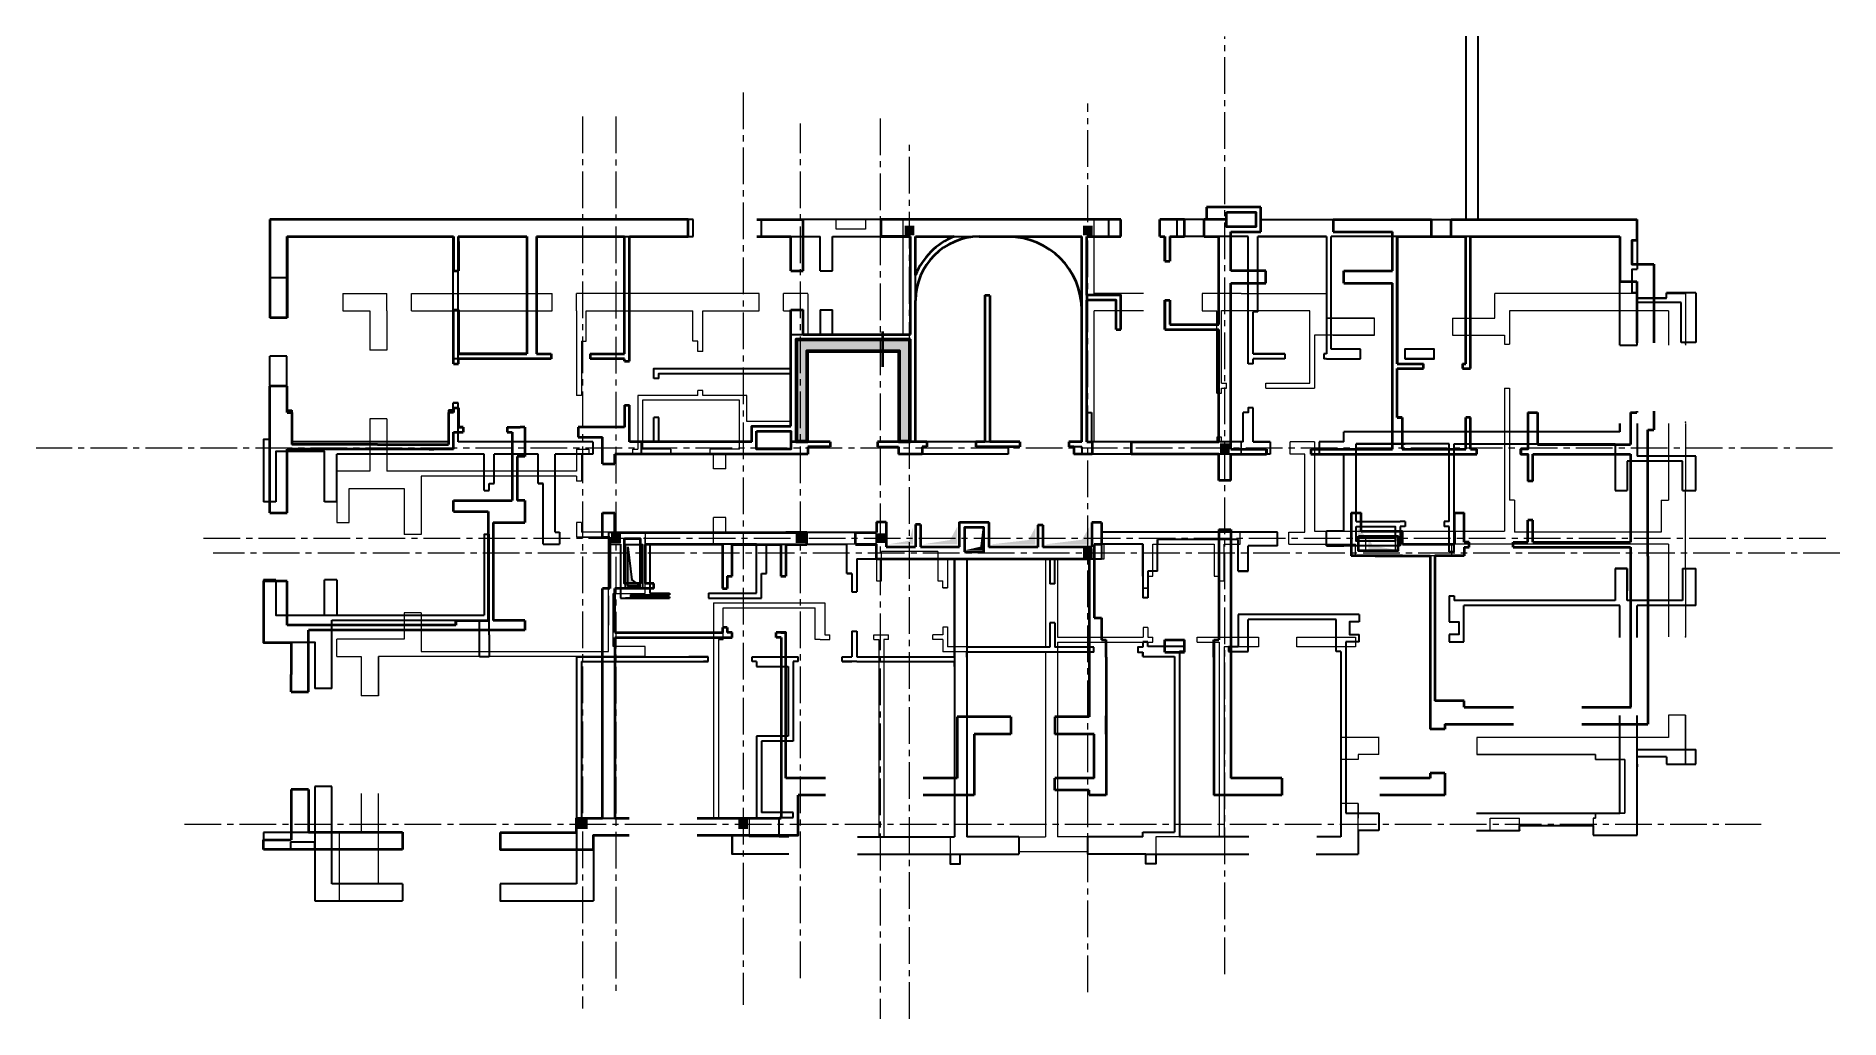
# Model space of a CAD drawing. Header units: metres. Extents: x 0 to 4415, y 1197 to 2590.
# Drawn here: x 2196.27 to 2233.15, y 1291.53 to 1311.62 of the extents above; entities that cross this region are included whole.
import ezdxf

# ---------------------------------------------------------------- set-up
doc = ezdxf.new("R2010")
doc.units = ezdxf.units.M
doc.linetypes.add('CENTER2', pattern=[1.125, 0.75, -0.125, 0.125, -0.125])
for name, color, linetype, lineweight in [('ETAGE 1', 30, 'Continuous', 30), ('ETAGE 2', 140, 'Continuous', 15), ('RDC', 2, 'Continuous', 40), ('ST AXES', 1, 'CENTER2', 5), ('ST-POTE', 5, 'Continuous', 5)]:
    doc.layers.add(name, color=color, linetype=linetype, lineweight=lineweight)

msp = doc.modelspace()

# ---------------------------------------------------------------- hatches: boundary and pattern name
at = {"layer": 'ETAGE 1'}
h = msp.add_hatch(color=50, dxfattribs=at)
h.dxf.hatch_style = 1
h.paths.add_polyline_path([(2214.131, 1305.404), (2211.821, 1305.404), (2211.821, 1303.344), (2212.031, 1303.344), (2212.031, 1305.194), (2213.921, 1305.194), (2213.921, 1303.344), (2214.131, 1303.344)])
at = {"layer": 'ETAGE 1', "true_color": 0x1e788f}
h = msp.add_hatch(color=144, dxfattribs=at)
h.dxf.hatch_style = 1
h.paths.add_polyline_path([(2214.957, 1301.319), (2215.103, 1301.589), (2215.103, 1301.232), (2214.403, 1301.232)])
h.paths.add_polyline_path([(2214.121, 1301.304), (2214.203, 1301.589), (2214.203, 1301.232), (2213.703, 1301.232)])
h.paths.add_polyline_path([(2216.563, 1301.319), (2216.703, 1301.58), (2216.703, 1301.23), (2215.8, 1301.23)])
h.paths.add_polyline_path([(2217.655, 1301.325), (2217.803, 1301.58), (2217.803, 1301.23), (2216.903, 1301.23)])
h = msp.add_hatch(color=144, dxfattribs=at)
h.dxf.hatch_style = 1
h.paths.add_polyline_path([(2215.28, 1301.114), (2215.62, 1301.114), (2215.62, 1301.554), (2215.575, 1301.183)])
at = {"layer": 'ETAGE 1', "true_color": 0x1e6f63}
h = msp.add_hatch(color=126, dxfattribs=at)
h.dxf.hatch_style = 1
h.paths.add_polyline_path([(2223.447, 1301.407), (2223.292, 1301.567), (2223.292, 1301.327), (2224.032, 1301.327)])
at = {"layer": 'ETAGE 1', "true_color": 0x1e788f}
h = msp.add_hatch(color=144, dxfattribs=at)
h.dxf.hatch_style = 1
h.paths.add_polyline_path([(2208.37, 1301.179), (2208.448, 1300.508), (2208.62, 1300.378), (2208.37, 1300.378)])
at = {"layer": 'ETAGE 2'}
h = msp.add_hatch(color=50, dxfattribs=at)
h.dxf.hatch_style = 1
h.paths.add_polyline_path([(2214.131, 1305.404), (2211.821, 1305.404), (2211.821, 1303.344), (2212.031, 1303.344), (2212.031, 1305.194), (2213.921, 1305.194), (2213.921, 1303.344), (2214.131, 1303.344)])
at = {"layer": 'ETAGE 2', "true_color": 0x1e788f}
h = msp.add_hatch(color=144, dxfattribs=at)
h.dxf.hatch_style = 1
h.paths.add_polyline_path([(2214.957, 1301.319), (2215.103, 1301.589), (2215.103, 1301.232), (2214.403, 1301.232)])
h.paths.add_polyline_path([(2214.121, 1301.304), (2214.203, 1301.589), (2214.203, 1301.232), (2213.703, 1301.232)])
h.paths.add_polyline_path([(2216.563, 1301.319), (2216.703, 1301.58), (2216.703, 1301.23), (2215.8, 1301.23)])
h.paths.add_polyline_path([(2217.655, 1301.325), (2217.803, 1301.58), (2217.803, 1301.23), (2216.903, 1301.23)])
h = msp.add_hatch(color=144, dxfattribs=at)
h.dxf.hatch_style = 1
h.paths.add_polyline_path([(2214.957, 1301.319), (2215.103, 1301.589), (2215.103, 1301.232), (2214.403, 1301.232)])
h.paths.add_polyline_path([(2214.121, 1301.304), (2214.203, 1301.589), (2214.203, 1301.232), (2213.703, 1301.232)])
h.paths.add_polyline_path([(2216.563, 1301.319), (2216.703, 1301.58), (2216.703, 1301.23), (2215.8, 1301.23)])
h.paths.add_polyline_path([(2217.655, 1301.325), (2217.803, 1301.58), (2217.803, 1301.23), (2216.903, 1301.23)])
h = msp.add_hatch(color=144, dxfattribs=at)
h.dxf.hatch_style = 1
h.paths.add_polyline_path([(2215.28, 1301.114), (2215.62, 1301.114), (2215.62, 1301.554), (2215.575, 1301.183)])
h = msp.add_hatch(color=144, dxfattribs=at)
h.dxf.hatch_style = 1
h.paths.add_polyline_path([(2215.28, 1301.114), (2215.62, 1301.114), (2215.62, 1301.554), (2215.575, 1301.183)])
at = {"layer": 'ETAGE 2', "true_color": 0x1e6f63}
h = msp.add_hatch(color=126, dxfattribs=at)
h.dxf.hatch_style = 1
h.paths.add_polyline_path([(2223.594, 1301.207), (2223.512, 1301.397), (2223.512, 1301.127), (2224.032, 1301.127)])
at = {"layer": 'ETAGE 2', "true_color": 0x1e788f}
h = msp.add_hatch(color=144, dxfattribs=at)
h.dxf.hatch_style = 1
h.paths.add_polyline_path([(2208.37, 1301.179), (2208.448, 1300.508), (2208.62, 1300.378), (2208.37, 1300.378)])
at = {"layer": 'RDC'}
h = msp.add_hatch(color=50, dxfattribs=at)
h.dxf.hatch_style = 1
h.paths.add_polyline_path([(2214.131, 1305.404), (2211.821, 1305.404), (2211.821, 1303.344), (2212.031, 1303.344), (2212.031, 1305.194), (2213.921, 1305.194), (2213.921, 1303.344), (2214.131, 1303.344)])
at = {"layer": 'RDC', "true_color": 0x1e788f}
h = msp.add_hatch(color=144, dxfattribs=at)
h.dxf.hatch_style = 1
h.paths.add_polyline_path([(2214.957, 1301.316), (2215.103, 1301.586), (2215.103, 1301.229), (2214.403, 1301.229)])
h.paths.add_polyline_path([(2214.121, 1301.301), (2214.203, 1301.586), (2214.203, 1301.229), (2213.703, 1301.229)])
h.paths.add_polyline_path([(2216.563, 1301.316), (2216.703, 1301.576), (2216.703, 1301.226), (2215.8, 1301.226)])
h.paths.add_polyline_path([(2217.655, 1301.321), (2217.803, 1301.576), (2217.803, 1301.226), (2216.903, 1301.226)])
h = msp.add_hatch(color=144, dxfattribs=at)
h.dxf.hatch_style = 1
h.paths.add_polyline_path([(2215.28, 1301.11), (2215.62, 1301.11), (2215.62, 1301.55), (2215.575, 1301.179)])
at = {"layer": 'ST-POTE'}
for points in [[(2214.026, 1307.549), (2214.026, 1307.749), (2214.226, 1307.749), (2214.226, 1307.549)], [(2217.676, 1307.549), (2217.676, 1307.749), (2217.876, 1307.749), (2217.876, 1307.549)], [(2220.476, 1303.099), (2220.476, 1303.299), (2220.676, 1303.299), (2220.676, 1303.099)], [(2208.026, 1301.258), (2208.026, 1301.458), (2208.226, 1301.458), (2208.226, 1301.258)], [(2211.801, 1301.258), (2211.801, 1301.458), (2212.001, 1301.458), (2212.001, 1301.258)], [(2213.428, 1301.258), (2213.428, 1301.458), (2213.628, 1301.458), (2213.628, 1301.258)], [(2217.676, 1300.951), (2217.676, 1301.151), (2217.876, 1301.151), (2217.876, 1300.951)], [(2207.345, 1295.408), (2207.345, 1295.608), (2207.545, 1295.608), (2207.545, 1295.408)], [(2210.626, 1295.408), (2210.626, 1295.608), (2210.826, 1295.608), (2210.826, 1295.408)]]:
    msp.add_hatch(color=5, dxfattribs=at).paths.add_polyline_path(points)

# ---------------------------------------------------------------- linework, layer by layer
at = {"layer": 'ETAGE 1'}
for p, q in [((2225.501, 1311.624), (2225.501, 1307.874)), ((2225.751, 1311.624), (2225.751, 1307.874)), ((2221.311, 1308.124), (2220.201, 1308.124)), ((2220.201, 1308.124), (2220.201, 1307.874)), ((2221.311, 1308.124), (2220.201, 1308.124)), ((2221.311, 1307.874), (2221.311, 1308.124)), ((2201.049, 1306.682), (2201.049, 1307.874)), ((2206.204, 1307.874), (2201.049, 1307.874)), ((2209.703, 1307.874), (2207.6, 1307.874)), ((2209.703, 1307.524), (2209.703, 1307.874)), ((2209.703, 1307.524), (2209.703, 1307.874)), ((2211.103, 1307.524), (2211.103, 1307.874)), ((2214.501, 1307.874), (2211.103, 1307.874)), ((2214.501, 1307.874), (2217.401, 1307.874)), ((2218.201, 1307.874), (2217.401, 1307.874)), ((2218.201, 1307.524), (2218.201, 1307.874)), ((2220.201, 1307.874), (2219.601, 1307.874)), ((2219.601, 1307.524), (2219.601, 1307.874)), ((2220.201, 1307.874), (2220.099, 1307.874)), ((2221.311, 1307.874), (2229.004, 1307.874)), ((2229.004, 1307.874), (2229.004, 1306.857)), ((2201.399, 1306.682), (2201.399, 1307.524)), ((2201.399, 1307.524), (2204.799, 1307.524)), ((2203.95, 1307.524), (2204.799, 1307.524)), ((2204.799, 1305.023), (2204.799, 1307.524)), ((2206.204, 1307.524), (2204.899, 1307.524)), ((2204.899, 1305.023), (2204.899, 1307.524)), ((2207.6, 1307.528), (2209.703, 1307.524)), ((2211.103, 1307.524), (2212.301, 1307.524)), ((2212.301, 1306.824), (2212.301, 1307.524)), ((2212.554, 1306.824), (2212.554, 1307.524)), ((2212.554, 1307.524), (2214.151, 1307.524)), ((2214.151, 1305.524), (2214.151, 1307.524)), ((2214.251, 1303.324), (2214.251, 1307.524)), ((2214.251, 1307.524), (2215.463, 1307.524)), ((2214.251, 1307.524), (2217.651, 1307.524)), ((2217.651, 1303.324), (2217.651, 1307.524)), ((2218.201, 1307.524), (2217.751, 1307.524)), ((2217.751, 1303.924), (2217.751, 1307.524)), ((2221.053, 1307.524), (2219.601, 1307.524)), ((2221.053, 1307.524), (2220.153, 1307.524)), ((2221.053, 1304.924), (2221.053, 1307.524)), ((2222.653, 1307.524), (2221.253, 1307.524)), ((2221.253, 1305.987), (2221.253, 1307.524)), ((2221.253, 1307.524), (2222.653, 1307.524)), ((2222.653, 1307.524), (2222.653, 1305.124)), ((2222.753, 1305.224), (2222.753, 1307.524)), ((2228.654, 1307.524), (2222.753, 1307.524)), ((2228.654, 1305.301), (2228.654, 1307.525)), ((2212.301, 1306.824), (2212.551, 1306.824)), ((2201.399, 1306.682), (2201.049, 1306.682)), ((2229.004, 1306.374), (2229.004, 1306.274)), ((2229.004, 1306.274), (2229.104, 1306.274)), ((2229.004, 1305.301), (2229.004, 1306.174)), ((2229.904, 1306.174), (2229.004, 1306.174)), ((2229.104, 1306.274), (2229.606, 1306.274)), ((2230.204, 1306.374), (2229.606, 1306.374)), ((2229.606, 1306.274), (2229.606, 1306.374)), ((2229.904, 1305.357), (2229.904, 1306.174)), ((2230.204, 1306.374), (2230.204, 1305.357)), ((2212.301, 1306.024), (2212.551, 1306.024)), ((2212.301, 1306.024), (2212.551, 1306.024)), ((2212.301, 1306.024), (2212.551, 1306.024)), ((2212.301, 1306.024), (2212.301, 1305.524)), ((2212.551, 1305.524), (2212.551, 1306.024)), ((2212.551, 1305.524), (2212.551, 1306.024)), ((2221.153, 1305.124), (2221.153, 1305.987)), ((2221.253, 1305.987), (2221.153, 1305.987)), ((2212.551, 1305.524), (2214.151, 1305.524)), ((2230.204, 1305.357), (2229.904, 1305.357)), ((2201.399, 1305.082), (2201.049, 1305.082)), ((2201.049, 1304.476), (2201.049, 1305.082)), ((2201.399, 1303.974), (2201.399, 1305.082)), ((2204.899, 1305.023), (2204.799, 1305.023)), ((2221.153, 1305.124), (2221.803, 1305.124)), ((2221.803, 1305.124), (2221.153, 1305.124)), ((2221.153, 1304.924), (2221.153, 1305.024)), ((2221.803, 1305.024), (2221.153, 1305.024)), ((2221.803, 1305.124), (2221.803, 1305.024)), ((2222.653, 1305.124), (2222.603, 1305.124)), ((2222.603, 1305.124), (2222.603, 1305.024)), ((2222.653, 1305.024), (2222.603, 1305.024)), ((2222.653, 1305.024), (2222.753, 1305.024)), ((2223.353, 1305.224), (2222.753, 1305.224)), ((2222.753, 1305.024), (2222.89, 1305.024)), ((2222.753, 1305.024), (2223.353, 1305.024)), ((2223.353, 1305.024), (2223.353, 1305.224)), ((2224.853, 1305.024), (2224.253, 1305.024)), ((2228.654, 1305.301), (2229.004, 1305.301)), ((2209, 1304.624), (2208.9, 1304.624)), ((2221.153, 1304.924), (2221.053, 1304.924)), ((2201.399, 1303.974), (2201.499, 1303.974)), ((2201.499, 1303.974), (2201.499, 1303.324)), ((2204.799, 1303.974), (2204.699, 1303.974)), ((2204.699, 1303.974), (2204.699, 1303.324)), ((2204.799, 1303.974), (2204.799, 1304.123)), ((2204.899, 1304.123), (2204.799, 1304.123)), ((2204.799, 1304.123), (2204.899, 1304.123)), ((2204.899, 1303.324), (2204.899, 1304.123)), ((2217.751, 1303.924), (2217.821, 1303.924)), ((2217.751, 1303.924), (2217.851, 1303.924)), ((2217.851, 1303.924), (2217.851, 1303.324)), ((2220.953, 1303.324), (2220.953, 1303.924)), ((2221.153, 1303.324), (2221.153, 1304.024)), ((2221.153, 1303.324), (2221.153, 1303.924)), ((2209, 1303.824), (2208.9, 1303.824)), ((2210.901, 1303.644), (2211.701, 1303.644)), ((2210.901, 1303.324), (2210.901, 1303.644)), ((2210.901, 1303.324), (2210.901, 1303.644)), ((2228.654, 1303.533), (2223.012, 1303.533)), ((2223.012, 1303.324), (2223.012, 1303.533)), ((2228.654, 1303.533), (2223.012, 1303.533)), ((2223.012, 1303.324), (2223.012, 1303.533)), ((2228.654, 1303.701), (2228.654, 1303.533)), ((2228.654, 1303.533), (2228.654, 1303.701)), ((2229.004, 1303.701), (2229.004, 1303.035)), ((2204.699, 1303.324), (2201.499, 1303.324)), ((2207.65, 1303.324), (2204.899, 1303.324)), ((2207.65, 1303.324), (2207.65, 1303.074)), ((2208.65, 1303.074), (2208.65, 1303.324)), ((2208.65, 1303.324), (2208.9, 1303.324)), ((2208.9, 1303.324), (2208.65, 1303.324)), ((2209, 1303.324), (2210.901, 1303.324)), ((2212.504, 1303.324), (2212.051, 1303.324)), ((2212.504, 1303.224), (2212.051, 1303.224)), ((2212.051, 1303.224), (2212.051, 1303.074)), ((2212.504, 1303.324), (2212.504, 1303.224)), ((2212.504, 1303.324), (2212.504, 1303.224)), ((2213.473, 1303.324), (2213.473, 1303.224)), ((2213.473, 1303.324), (2213.473, 1303.224)), ((2213.926, 1303.324), (2213.473, 1303.324)), ((2213.473, 1303.224), (2213.901, 1303.224)), ((2213.901, 1303.224), (2213.901, 1303.074)), ((2216.385, 1303.324), (2214.251, 1303.324)), ((2216.385, 1303.224), (2216.143, 1303.224)), ((2216.143, 1303.224), (2216.143, 1303.074)), ((2216.385, 1303.324), (2216.385, 1303.224)), ((2217.651, 1303.324), (2217.385, 1303.324)), ((2217.385, 1303.324), (2217.385, 1303.224)), ((2217.651, 1303.224), (2217.385, 1303.224)), ((2217.651, 1303.224), (2217.651, 1303.074)), ((2220.953, 1303.324), (2217.851, 1303.324)), ((2221.503, 1303.324), (2221.153, 1303.324)), ((2221.153, 1303.324), (2221.503, 1303.324)), ((2221.153, 1303.324), (2221.503, 1303.324)), ((2221.503, 1303.324), (2221.503, 1303.074)), ((2223.012, 1303.324), (2222.503, 1303.324)), ((2222.503, 1303.324), (2222.503, 1303.074)), ((2223.262, 1303.283), (2224.262, 1303.283)), ((2223.262, 1301.697), (2223.262, 1303.283)), ((2225.162, 1303.283), (2223.262, 1303.283)), ((2224.262, 1303.283), (2223.858, 1303.283)), ((2225.162, 1301.697), (2225.162, 1303.283)), ((2225.262, 1303.283), (2228.554, 1303.283)), ((2225.262, 1303.283), (2226.167, 1303.283)), ((2225.262, 1301.081), (2225.262, 1303.283)), ((2228.554, 1303.283), (2228.554, 1302.334)), ((2228.554, 1303.283), (2228.554, 1302.334)), ((2202.418, 1302.103), (2202.418, 1303.074)), ((2205.434, 1303.074), (2202.418, 1303.074)), ((2205.434, 1302.333), (2205.434, 1303.074)), ((2206.534, 1303.074), (2205.634, 1303.074)), ((2205.634, 1302.474), (2205.634, 1303.074)), ((2206.534, 1302.474), (2206.534, 1303.074)), ((2207.65, 1303.074), (2206.884, 1303.074)), ((2206.884, 1301.483), (2206.884, 1303.074)), ((2212.051, 1303.074), (2208.65, 1303.074)), ((2216.143, 1303.074), (2213.901, 1303.074)), ((2221.503, 1303.074), (2217.651, 1303.074)), ((2223.012, 1303.074), (2222.503, 1303.074)), ((2223.012, 1301.497), (2223.012, 1303.074)), ((2228.804, 1302.935), (2228.804, 1302.334)), ((2229.932, 1302.935), (2228.804, 1302.935)), ((2229.954, 1303.035), (2229.004, 1303.035)), ((2229.954, 1303.035), (2229.004, 1303.035)), ((2229.932, 1302.334), (2229.932, 1302.935)), ((2229.932, 1302.334), (2229.932, 1302.785)), ((2230.204, 1303.035), (2229.954, 1303.035)), ((2230.204, 1303.035), (2229.954, 1303.035)), ((2230.204, 1302.334), (2230.204, 1303.035)), ((2205.534, 1302.333), (2205.534, 1302.474)), ((2205.534, 1302.474), (2205.634, 1302.474)), ((2205.534, 1302.474), (2205.634, 1302.474)), ((2205.534, 1302.333), (2205.534, 1302.432)), ((2206.534, 1302.474), (2206.634, 1302.474)), ((2206.634, 1302.474), (2206.534, 1302.474)), ((2206.634, 1301.233), (2206.634, 1302.474)), ((2201.168, 1302.103), (2200.918, 1302.103)), ((2202.418, 1302.103), (2202.168, 1302.103)), ((2205.434, 1302.333), (2205.534, 1302.333)), ((2228.554, 1302.334), (2228.804, 1302.334)), ((2228.554, 1302.334), (2228.804, 1302.334)), ((2229.932, 1302.334), (2230.204, 1302.334)), ((2229.932, 1302.334), (2230.204, 1302.334)), ((2213.453, 1301.689), (2213.453, 1301.48)), ((2213.653, 1301.689), (2213.453, 1301.689)), ((2213.653, 1301.689), (2213.653, 1301.182)), ((2215.153, 1301.689), (2215.75, 1301.689)), ((2215.153, 1301.182), (2215.153, 1301.689)), ((2215.75, 1301.68), (2215.75, 1301.18)), ((2218.051, 1301.68), (2217.853, 1301.68)), ((2217.853, 1301.68), (2217.853, 1301.18)), ((2217.853, 1301.68), (2217.853, 1301.18)), ((2217.853, 1301.68), (2217.853, 1301.18)), ((2218.051, 1301.676), (2218.051, 1301.483)), ((2223.262, 1301.697), (2224.162, 1301.697)), ((2223.262, 1301.697), (2224.162, 1301.697)), ((2224.262, 1301.697), (2224.162, 1301.697)), ((2224.262, 1301.697), (2224.262, 1301.597)), ((2225.062, 1301.697), (2225.062, 1301.597)), ((2225.162, 1301.697), (2225.062, 1301.697)), ((2205.534, 1299.383), (2205.534, 1301.433)), ((2206.884, 1301.483), (2206.97, 1301.483)), ((2206.97, 1301.483), (2206.97, 1301.233)), ((2207.97, 1301.483), (2213.453, 1301.483)), ((2207.97, 1301.483), (2207.97, 1301.233)), ((2214.353, 1301.639), (2214.253, 1301.639)), ((2216.753, 1301.63), (2216.753, 1301.18)), ((2216.853, 1301.63), (2216.753, 1301.63)), ((2216.853, 1301.63), (2216.853, 1301.18)), ((2216.853, 1301.63), (2216.853, 1301.18)), ((2217.853, 1301.558), (2217.853, 1301.18)), ((2217.853, 1301.558), (2217.853, 1301.18)), ((2221.656, 1301.483), (2218.051, 1301.483)), ((2220.85, 1301.333), (2219.2, 1301.333)), ((2219.2, 1300.683), (2219.2, 1301.333)), ((2219.2, 1301.333), (2219.2, 1301.233)), ((2220.85, 1300.683), (2220.85, 1301.333)), ((2221.656, 1301.197), (2221.656, 1301.483)), ((2222.656, 1301.197), (2222.656, 1301.497)), ((2223.012, 1301.497), (2222.656, 1301.497)), ((2224.162, 1301.597), (2224.162, 1301.197)), ((2225.162, 1301.081), (2225.162, 1301.597)), ((2206.634, 1301.233), (2206.97, 1301.233)), ((2207.97, 1301.233), (2208.22, 1301.233)), ((2208.22, 1301.233), (2208.22, 1300.13)), ((2208.22, 1301.23), (2208.22, 1301.233)), ((2208.22, 1301.23), (2208.22, 1300.13)), ((2208.82, 1301.233), (2208.82, 1300.23)), ((2211, 1301.233), (2208.82, 1301.233)), ((2211, 1300.23), (2211, 1301.233)), ((2211.203, 1301.233), (2212.85, 1301.233)), ((2211.203, 1300.633), (2211.203, 1301.233)), ((2212.85, 1300.633), (2212.85, 1301.233)), ((2213.05, 1300.933), (2215.05, 1300.933)), ((2213.05, 1300.933), (2213.05, 1300.258)), ((2213.05, 1300.933), (2213.5, 1300.933)), ((2213.653, 1301.182), (2214.253, 1301.182)), ((2214.353, 1301.182), (2215.153, 1301.182)), ((2215.05, 1300.933), (2215.05, 1298.933)), ((2215.05, 1298.933), (2215.05, 1300.933)), ((2215.3, 1300.926), (2215.3, 1299.126)), ((2217, 1300.926), (2215.3, 1300.926)), ((2216.753, 1301.18), (2215.75, 1301.18)), ((2217.853, 1301.18), (2216.853, 1301.18)), ((2217, 1300.926), (2217, 1300.426)), ((2218.051, 1300.926), (2217.1, 1300.926)), ((2217.1, 1300.426), (2217.1, 1300.926)), ((2218.9, 1301.233), (2218.051, 1301.233)), ((2218.051, 1301.233), (2218.051, 1300.926)), ((2218.9, 1300.583), (2218.9, 1301.233)), ((2221.656, 1301.197), (2221.05, 1301.197)), ((2221.05, 1300.683), (2221.05, 1301.197)), ((2222.656, 1301.197), (2223.012, 1301.197)), ((2224.162, 1301.197), (2223.012, 1301.197)), ((2224.162, 1301.197), (2223.162, 1301.197)), ((2225.262, 1301.081), (2225.162, 1301.081)), ((2211.103, 1300.633), (2211.203, 1300.633)), ((2211.103, 1300.13), (2211.103, 1300.633)), ((2211.103, 1300.633), (2211.203, 1300.633)), ((2212.85, 1300.633), (2212.95, 1300.633)), ((2212.95, 1300.633), (2212.85, 1300.633)), ((2212.95, 1300.633), (2212.95, 1300.258)), ((2218.9, 1300.583), (2218.9, 1300.14)), ((2219.2, 1300.683), (2219, 1300.683)), ((2219, 1300.683), (2219, 1300.14)), ((2220.85, 1300.683), (2221.05, 1300.683)), ((2221.05, 1300.683), (2220.85, 1300.683)), ((2228.804, 1300.734), (2228.554, 1300.734)), ((2228.554, 1300.734), (2228.554, 1300.083)), ((2228.554, 1300.734), (2228.804, 1300.734)), ((2228.804, 1300.734), (2228.804, 1300.283)), ((2228.804, 1300.083), (2228.804, 1300.734)), ((2229.932, 1300.734), (2230.204, 1300.734)), ((2229.932, 1300.734), (2229.932, 1300.083)), ((2230.204, 1299.983), (2230.204, 1300.734)), ((2201.168, 1300.503), (2200.918, 1300.503)), ((2202.418, 1300.503), (2202.168, 1300.503)), ((2202.418, 1300.503), (2202.168, 1300.503)), ((2202.418, 1300.503), (2202.418, 1299.783)), ((2208.42, 1300.2), (2209.22, 1300.2)), ((2208.42, 1300.2), (2208.42, 1300.16)), ((2208.82, 1300.23), (2209.22, 1300.23)), ((2209.22, 1300.23), (2209.22, 1300.2)), ((2210.02, 1300.23), (2211, 1300.23)), ((2210.02, 1300.23), (2210.02, 1300.13)), ((2212.95, 1300.258), (2213.05, 1300.258)), ((2217.1, 1300.426), (2217, 1300.426)), ((2225.162, 1300.181), (2225.262, 1300.181)), ((2225.162, 1300.181), (2225.162, 1299.647)), ((2225.262, 1300.181), (2225.262, 1300.083)), ((2208.22, 1300.13), (2209.22, 1300.13)), ((2208.22, 1300.13), (2209.22, 1300.13)), ((2209.22, 1300.13), (2208.319, 1300.13)), ((2208.32, 1300.13), (2208.32, 1300.13)), ((2208.32, 1300.13), (2209.02, 1300.13)), ((2209.221, 1300.158), (2208.42, 1300.158)), ((2209.22, 1300.158), (2209.22, 1300.13)), ((2210.02, 1300.13), (2211, 1300.13)), ((2210.02, 1300.13), (2211.003, 1300.13)), ((2211.003, 1300.13), (2211.103, 1300.13)), ((2219, 1300.14), (2218.9, 1300.14)), ((2228.554, 1300.083), (2225.262, 1300.083)), ((2228.654, 1299.983), (2225.462, 1299.983)), ((2225.462, 1299.24), (2225.462, 1299.983)), ((2228.654, 1299.329), (2228.654, 1299.983)), ((2229.932, 1300.083), (2228.804, 1300.083)), ((2229.004, 1299.329), (2229.004, 1299.983)), ((2230.204, 1299.983), (2229.004, 1299.983)), ((2202.318, 1298.282), (2202.318, 1299.683)), ((2202.318, 1299.683), (2205.334, 1299.683)), ((2202.418, 1299.782), (2202.418, 1299.783)), ((2205.334, 1298.933), (2205.334, 1299.683)), ((2212.95, 1299.458), (2212.95, 1298.933)), ((2212.95, 1299.458), (2213.05, 1299.458)), ((2212.95, 1299.458), (2212.95, 1298.933)), ((2213.05, 1299.458), (2213.05, 1298.933)), ((2217, 1299.626), (2217, 1299.126)), ((2217.1, 1299.626), (2217, 1299.626)), ((2217.1, 1299.626), (2217.1, 1299.126)), ((2220.85, 1299.797), (2220.85, 1299.126)), ((2223.325, 1299.797), (2220.85, 1299.797)), ((2220.85, 1299.697), (2220.85, 1299.24)), ((2222.85, 1299.697), (2221.05, 1299.697)), ((2221.05, 1299.04), (2221.05, 1299.697)), ((2222.85, 1299.04), (2222.85, 1299.697)), ((2223.325, 1299.797), (2223.325, 1299.647)), ((2205.534, 1299.383), (2205.534, 1298.933)), ((2215.05, 1299.133), (2215.05, 1295.247)), ((2215.3, 1299.333), (2215.3, 1295.247)), ((2215.3, 1299.333), (2215.3, 1299.126)), ((2217, 1299.126), (2215.3, 1299.126)), ((2217.9, 1299.126), (2217.1, 1299.126)), ((2217.9, 1299.026), (2217.9, 1299.126)), ((2219, 1299.24), (2218.9, 1299.24)), ((2218.9, 1299.24), (2218.9, 1299.14)), ((2218.9, 1299.126), (2218.9, 1299.14)), ((2218.9, 1299.14), (2218.9, 1299.126)), ((2219, 1299.14), (2219, 1299.24)), ((2219.75, 1299.14), (2219, 1299.14)), ((2219.75, 1299.14), (2219.75, 1299.04)), ((2220.65, 1299.14), (2220.65, 1299.04)), ((2220.65, 1299.14), (2220.85, 1299.14)), ((2223.05, 1299.24), (2223.05, 1295.733)), ((2223.325, 1299.24), (2223.05, 1299.24)), ((2223.325, 1299.24), (2223.325, 1299.39)), ((2225.162, 1299.39), (2225.162, 1299.24)), ((2225.162, 1299.24), (2225.462, 1299.24)), ((2205.534, 1298.933), (2205.334, 1298.933)), ((2207.32, 1298.933), (2207.32, 1294.289)), ((2207.32, 1298.933), (2210.014, 1298.933)), ((2207.42, 1298.833), (2207.42, 1295.633)), ((2207.42, 1298.833), (2209.915, 1298.833)), ((2209.613, 1298.933), (2210.014, 1298.933)), ((2209.613, 1298.933), (2210.014, 1298.933)), ((2210.014, 1298.933), (2209.613, 1298.933)), ((2210.014, 1298.833), (2209.915, 1298.833)), ((2209.915, 1298.833), (2210.014, 1298.833)), ((2210.014, 1298.833), (2210.014, 1298.933)), ((2210.014, 1298.833), (2210.014, 1298.933)), ((2210.914, 1298.933), (2211.65, 1298.933)), ((2210.914, 1298.833), (2210.914, 1298.933)), ((2211, 1298.833), (2210.914, 1298.833)), ((2211, 1298.833), (2211, 1298.733)), ((2211, 1298.733), (2211.65, 1298.733)), ((2211.65, 1298.933), (2211.85, 1298.933)), ((2211.65, 1298.733), (2211.65, 1297.309)), ((2211.85, 1298.833), (2211.75, 1298.833)), ((2211.75, 1298.833), (2211.75, 1298.733)), ((2211.75, 1298.833), (2211.75, 1298.733)), ((2211.75, 1298.733), (2211.75, 1297.209)), ((2211.85, 1298.833), (2211.85, 1298.933)), ((2212.75, 1298.933), (2212.95, 1298.933)), ((2212.75, 1298.833), (2212.75, 1298.933)), ((2212.75, 1298.833), (2212.95, 1298.833)), ((2213.05, 1298.833), (2212.75, 1298.833)), ((2213.05, 1298.933), (2215.05, 1298.933)), ((2213.05, 1298.833), (2215.05, 1298.833)), ((2215.05, 1298.733), (2215.05, 1298.833)), ((2217.9, 1299.026), (2215.3, 1299.026)), ((2215.3, 1298.926), (2215.3, 1299.026)), ((2215.3, 1298.983), (2215.3, 1295.633)), ((2218.9, 1299.026), (2218.9, 1298.94)), ((2218.9, 1298.94), (2218.9, 1299.026)), ((2218.9, 1299.026), (2218.9, 1298.94)), ((2218.9, 1298.94), (2219.55, 1298.94)), ((2219.55, 1298.94), (2219.55, 1295.347)), ((2219.65, 1299.04), (2219.65, 1295.247)), ((2219.75, 1299.04), (2219.65, 1299.04)), ((2219.65, 1299.04), (2219.75, 1299.04)), ((2219.65, 1299.04), (2219.75, 1299.04)), ((2220.65, 1299.04), (2221.05, 1299.04)), ((2222.95, 1299.04), (2222.85, 1299.04)), ((2222.95, 1299.04), (2222.95, 1295.247)), ((2202.318, 1298.282), (2201.968, 1298.282)), ((2228.654, 1295.733), (2228.654, 1297.729)), ((2229.004, 1297.034), (2229.004, 1297.729)), ((2211.65, 1297.309), (2211, 1297.309)), ((2211, 1297.309), (2211, 1295.633)), ((2211.1, 1297.209), (2211.1, 1295.747)), ((2211.75, 1297.209), (2211.1, 1297.209)), ((2229.004, 1295.286), (2229.004, 1297.034)), ((2229.606, 1296.884), (2229.004, 1296.884)), ((2229.006, 1297.034), (2230.204, 1297.034)), ((2229.606, 1296.884), (2229.606, 1296.734)), ((2230.204, 1296.734), (2230.204, 1297.034)), ((2229.004, 1296.734), (2229.004, 1296.684)), ((2229.606, 1296.734), (2230.204, 1296.734)), ((2202.318, 1296.282), (2201.968, 1296.282)), ((2202.318, 1294.289), (2202.318, 1296.282)), ((2211.75, 1295.747), (2211.1, 1295.747)), ((2211.75, 1295.647), (2211.75, 1295.747)), ((2207.42, 1295.633), (2208.393, 1295.633)), ((2207.42, 1295.633), (2208.393, 1295.633)), ((2209.789, 1295.633), (2211, 1295.633)), ((2209.789, 1295.633), (2211, 1295.633)), ((2211.464, 1295.247), (2211.464, 1295.647)), ((2211.464, 1295.647), (2211.75, 1295.647)), ((2223.05, 1295.733), (2223.724, 1295.733)), ((2223.724, 1295.383), (2223.3, 1295.383)), ((2223.3, 1295.383), (2223.3, 1294.897)), ((2223.724, 1295.733), (2223.724, 1295.383)), ((2225.724, 1295.733), (2228.654, 1295.733)), ((2225.724, 1295.383), (2226.604, 1295.383)), ((2201.968, 1295.341), (2200.918, 1295.341)), ((2200.918, 1295.341), (2200.918, 1294.991)), ((2201.468, 1295.141), (2201.468, 1294.991)), ((2201.968, 1295.141), (2201.468, 1295.141)), ((2201.468, 1295.141), (2201.468, 1294.991)), ((2201.968, 1295.141), (2201.968, 1294.991)), ((2201.968, 1294.991), (2201.968, 1295.141)), ((2207.67, 1295.283), (2208.393, 1295.283)), ((2207.67, 1295.283), (2207.67, 1293.939)), ((2209.789, 1295.283), (2210.501, 1295.283)), ((2210.501, 1295.283), (2210.501, 1294.897)), ((2211.664, 1295.247), (2211.464, 1295.247)), ((2213.064, 1295.247), (2215.02, 1295.247)), ((2213.064, 1295.247), (2215.05, 1295.247)), ((2216.366, 1295.247), (2215.3, 1295.247)), ((2216.366, 1295.247), (2216.366, 1294.897)), ((2218.9, 1295.247), (2217.766, 1295.247)), ((2218.9, 1295.247), (2217.766, 1295.247)), ((2217.766, 1295.247), (2217.766, 1294.897)), ((2218.9, 1295.247), (2218.9, 1295.347)), ((2218.9, 1295.347), (2219.55, 1295.347)), ((2221.064, 1295.247), (2219.65, 1295.247)), ((2222.95, 1295.247), (2222.46, 1295.247)), ((2228.104, 1295.286), (2229.004, 1295.286)), ((2201.468, 1294.991), (2200.918, 1294.991)), ((2213.064, 1294.897), (2215.162, 1294.897)), ((2218.962, 1294.897), (2221.064, 1294.897)), ((2222.444, 1294.897), (2223.3, 1294.897)), ((2203.338, 1294.289), (2202.318, 1294.289)), ((2203.761, 1294.289), (2202.318, 1294.289)), ((2203.761, 1294.289), (2203.761, 1293.939)), ((2203.761, 1294.289), (2203.761, 1293.939)), ((2207.32, 1294.289), (2205.761, 1294.289))]:
    msp.add_line(p, q, dxfattribs=at)
for points in [[(2220.611, 1308.024), (2221.211, 1308.024), (2221.211, 1307.724), (2220.611, 1307.724)], [(2214.151, 1305.424), (2211.801, 1305.424), (2211.801, 1303.324), (2212.051, 1303.324), (2212.051, 1305.174), (2213.901, 1305.174), (2213.901, 1303.324), (2214.151, 1303.324)], [(2214.131, 1305.404), (2211.821, 1305.404), (2211.821, 1303.344), (2212.031, 1303.344), (2212.031, 1305.194), (2213.921, 1305.194), (2213.921, 1303.344), (2214.131, 1303.344)], [(2224.253, 1305.024), (2224.853, 1305.024), (2224.853, 1305.224), (2224.253, 1305.224)], [(2211.001, 1303.544), (2211.701, 1303.544), (2211.701, 1303.174), (2211.001, 1303.174)], [(2215.25, 1301.08), (2215.65, 1301.08), (2215.65, 1301.58), (2215.25, 1301.58)], [(2223.262, 1301.597), (2224.062, 1301.597), (2224.062, 1301.297), (2223.262, 1301.297)], [(2208.32, 1301.229), (2208.67, 1301.229), (2208.67, 1300.328), (2208.32, 1300.328)]]:
    msp.add_lwpolyline(points, close=True, dxfattribs=at)
for points in [[(2229.004, 1306.374), (2228.904, 1306.374), (2228.904, 1306.857), (2229.004, 1306.857)], [(2208.9, 1304.624), (2208.9, 1304.824), (2211.701, 1304.824), (2211.701, 1305.524), (2212.301, 1305.524)], [(2209, 1304.624), (2209, 1304.724), (2211.701, 1304.724), (2211.701, 1303.644)], [(2201.049, 1304.476), (2201.049, 1303.376), (2200.918, 1303.376), (2200.918, 1302.103)], [(2221.153, 1304.024), (2221.053, 1304.024), (2221.053, 1303.924), (2220.953, 1303.924)], [(2208.9, 1303.324), (2208.9, 1303.824)], [(2209, 1303.324), (2209, 1303.824)], [(2202.168, 1302.103), (2202.168, 1303.126), (2201.168, 1303.126), (2201.168, 1302.103)], [(2205.534, 1301.333), (2205.534, 1301.433), (2205.434, 1301.433), (2205.434, 1299.783)], [(2214.253, 1301.639), (2214.253, 1301.182)], [(2214.353, 1301.639), (2214.353, 1301.182)], [(2224.262, 1301.597), (2224.162, 1301.597), (2224.162, 1301.597), (2224.162, 1301.597), (2224.162, 1301.597)], [(2225.162, 1301.597), (2225.062, 1301.597)], [(2224.162, 1301.197), (2224.162, 1301.197), (2224.162, 1301.197), (2223.162, 1301.197), (2223.162, 1301.197)], [(2200.918, 1300.503), (2200.918, 1299.233), (2201.968, 1299.233), (2201.968, 1298.282)], [(2201.168, 1300.503), (2201.168, 1299.783), (2205.434, 1299.783)], [(2202.168, 1299.782), (2202.168, 1300.503)], [(2223.325, 1299.647), (2223.125, 1299.647), (2223.125, 1299.39), (2223.325, 1299.39)], [(2225.162, 1299.647), (2225.362, 1299.647), (2225.362, 1299.39), (2225.162, 1299.39)], [(2218.9, 1299.126), (2218.8, 1299.126), (2218.8, 1299.026), (2218.9, 1299.026)], [(2201.968, 1296.282), (2201.968, 1293.939)], [(2226.604, 1295.383), (2226.604, 1295.393), (2226.604, 1295.383), (2226.604, 1295.483), (2228.104, 1295.483), (2228.104, 1295.286)], [(2211.664, 1294.897), (2210.501, 1294.897), (2210.501, 1295.283)], [(2214.962, 1294.897), (2214.962, 1294.697), (2215.162, 1294.697), (2215.162, 1294.897), (2216.366, 1294.897)], [(2219.162, 1294.897), (2219.162, 1294.697), (2218.962, 1294.697), (2218.962, 1294.897), (2217.766, 1294.897)], [(2205.761, 1294.289), (2205.761, 1293.939), (2207.67, 1293.939)], [(2201.968, 1293.939), (2201.968, 1293.939), (2203.761, 1293.939)]]:
    msp.add_lwpolyline(points, dxfattribs=at)
at = {"layer": 'ETAGE 1', "color": 144, "true_color": 0x1e788f}
msp.add_lwpolyline([(2208.37, 1301.179), (2208.448, 1300.508), (2208.62, 1300.378), (2208.37, 1300.378)], close=True, dxfattribs=at)
at = {"layer": 'ETAGE 2'}
for p, q in [((2214.001, 1307.524), (2214.001, 1307.874)), ((2217.901, 1307.874), (2214.001, 1307.874)), ((2217.901, 1307.874), (2214.001, 1307.874)), ((2217.901, 1307.874), (2217.401, 1307.874)), ((2217.901, 1307.524), (2217.901, 1307.874)), ((2214.001, 1305.524), (2214.001, 1307.524)), ((2214.251, 1307.524), (2217.651, 1307.524)), ((2217.651, 1303.324), (2217.651, 1307.524)), ((2217.901, 1306.357), (2217.901, 1307.524)), ((2202.543, 1306.36), (2202.543, 1306.008)), ((2202.543, 1306.359), (2203.443, 1306.359)), ((2203.443, 1306.008), (2203.443, 1306.36)), ((2203.943, 1306.36), (2206.82, 1306.36)), ((2203.943, 1306.008), (2203.943, 1306.36)), ((2206.82, 1306.008), (2206.82, 1306.36)), ((2207.32, 1306.008), (2207.32, 1306.36)), ((2211.051, 1306.36), (2207.32, 1306.36)), ((2211.051, 1306.008), (2211.051, 1306.36)), ((2212.051, 1306.36), (2211.551, 1306.36)), ((2211.551, 1306.008), (2211.551, 1306.36)), ((2212.051, 1306.356), (2212.051, 1305.524)), ((2218.91, 1306.357), (2217.901, 1306.357)), ((2220.911, 1306.357), (2220.11, 1306.357)), ((2220.11, 1306.357), (2220.11, 1306.007)), ((2220.911, 1306.357), (2221.961, 1306.357)), ((2220.911, 1306.357), (2220.911, 1306.357)), ((2229.004, 1306.357), (2226.097, 1306.357)), ((2229.004, 1306.357), (2228.904, 1306.357)), ((2229.604, 1306.357), (2229.997, 1306.357)), ((2229.997, 1306.357), (2229.997, 1305.301)), ((2229.997, 1306.357), (2229.997, 1306.007)), ((2202.543, 1306.008), (2203.093, 1306.008)), ((2203.093, 1306.008), (2203.093, 1305.199)), ((2203.443, 1306.008), (2203.443, 1305.199)), ((2203.943, 1306.008), (2206.82, 1306.008)), ((2207.32, 1306.008), (2207.32, 1304.277)), ((2207.52, 1306.008), (2209.701, 1306.008)), ((2207.52, 1305.388), (2207.52, 1306.008)), ((2209.701, 1305.388), (2209.701, 1306.008)), ((2209.901, 1306.008), (2211.051, 1306.008)), ((2209.901, 1305.177), (2209.901, 1306.008)), ((2211.551, 1306.008), (2211.701, 1306.008)), ((2211.701, 1306.008), (2211.701, 1304.008)), ((2218.91, 1306.007), (2217.901, 1306.007)), ((2217.901, 1303.324), (2217.901, 1306.007)), ((2220.11, 1306.007), (2220.411, 1306.007)), ((2220.411, 1304.324), (2220.411, 1306.007)), ((2220.511, 1304.524), (2220.511, 1306.009)), ((2220.511, 1306.009), (2222.311, 1306.009)), ((2222.311, 1304.524), (2222.311, 1306.007)), ((2223.634, 1305.507), (2223.634, 1305.857)), ((2225.234, 1305.857), (2225.252, 1305.857)), ((2225.252, 1305.857), (2225.252, 1305.857)), ((2229.647, 1306.007), (2226.397, 1306.007)), ((2226.397, 1306.007), (2226.397, 1305.324)), ((2229.647, 1306.007), (2229.647, 1305.301)), ((2207.42, 1305.388), (2207.42, 1304.277)), ((2207.42, 1305.388), (2207.52, 1305.388)), ((2209.801, 1305.388), (2209.701, 1305.388)), ((2209.801, 1305.177), (2209.801, 1305.388)), ((2209.801, 1305.177), (2209.801, 1305.388)), ((2211.701, 1303.744), (2211.701, 1305.524)), ((2212.051, 1305.524), (2214.001, 1305.524)), ((2203.443, 1305.199), (2203.093, 1305.199)), ((2209.901, 1305.177), (2209.801, 1305.177)), ((2211.701, 1304.924), (2211.701, 1305.024)), ((2226.297, 1305.324), (2226.397, 1305.324)), ((2207.42, 1304.277), (2207.32, 1304.277)), ((2208.571, 1304.277), (2208.571, 1303.174)), ((2209.801, 1304.277), (2208.571, 1304.277)), ((2209.901, 1304.377), (2209.801, 1304.377)), ((2209.801, 1304.277), (2209.801, 1304.377)), ((2209.901, 1304.277), (2209.901, 1304.377)), ((2210.801, 1304.277), (2209.901, 1304.277)), ((2210.801, 1303.744), (2210.801, 1304.277)), ((2220.411, 1304.324), (2220.511, 1304.324)), ((2220.511, 1304.524), (2220.611, 1304.524)), ((2220.511, 1304.424), (2220.611, 1304.424)), ((2220.511, 1304.324), (2220.511, 1304.424)), ((2220.611, 1304.424), (2220.611, 1304.524)), ((2221.411, 1304.524), (2222.311, 1304.524)), ((2221.411, 1304.424), (2221.411, 1304.524)), ((2221.411, 1304.424), (2222.411, 1304.424)), ((2226.297, 1304.424), (2226.397, 1304.424)), ((2226.297, 1304.424), (2226.297, 1301.497)), ((2226.397, 1304.424), (2226.397, 1302.133)), ((2208.671, 1304.177), (2208.671, 1303.174)), ((2210.651, 1304.177), (2208.671, 1304.177)), ((2210.001, 1304.177), (2210.001, 1304.177)), ((2210.101, 1304.177), (2210.101, 1304.177)), ((2210.651, 1303.174), (2210.651, 1304.177)), ((2203.093, 1303.799), (2203.093, 1302.724)), ((2203.443, 1303.799), (2203.093, 1303.799)), ((2203.443, 1303.799), (2203.443, 1302.724)), ((2211.701, 1303.744), (2210.801, 1303.744)), ((2211.701, 1303.744), (2210.901, 1303.744)), ((2211.701, 1303.744), (2211.001, 1303.744)), ((2229.647, 1303.701), (2229.647, 1302.133)), ((2229.997, 1303.701), (2229.997, 1302.334)), ((2207.32, 1303.174), (2207.32, 1302.724)), ((2207.32, 1303.174), (2207.571, 1303.174)), ((2207.571, 1303.174), (2207.571, 1303.074)), ((2208.471, 1303.174), (2208.571, 1303.174)), ((2208.471, 1303.074), (2208.471, 1303.174)), ((2209.245, 1303.174), (2208.671, 1303.174)), ((2209.245, 1303.174), (2209.245, 1303.074)), ((2209.245, 1303.074), (2209.245, 1303.174)), ((2210.651, 1303.174), (2210.045, 1303.174)), ((2210.045, 1303.174), (2210.045, 1303.074)), ((2211.821, 1303.324), (2211.821, 1303.344)), ((2212.504, 1303.324), (2211.821, 1303.324)), ((2212.504, 1303.224), (2212.051, 1303.224)), ((2212.051, 1303.224), (2212.051, 1303.074)), ((2212.504, 1303.324), (2212.504, 1303.224)), ((2212.504, 1303.324), (2212.504, 1303.224)), ((2213.473, 1303.324), (2213.473, 1303.224)), ((2213.473, 1303.324), (2213.473, 1303.224)), ((2213.473, 1303.224), (2213.901, 1303.224)), ((2213.901, 1303.224), (2213.901, 1303.074)), ((2216.385, 1303.324), (2214.251, 1303.324)), ((2216.385, 1303.224), (2216.143, 1303.224)), ((2216.143, 1303.224), (2216.143, 1303.074)), ((2216.385, 1303.324), (2216.385, 1303.224)), ((2217.651, 1303.324), (2217.385, 1303.324)), ((2217.385, 1303.324), (2217.385, 1303.224)), ((2217.651, 1303.224), (2217.385, 1303.224)), ((2217.651, 1303.224), (2217.651, 1303.074)), ((2217.901, 1303.324), (2218.551, 1303.324)), ((2220.511, 1303.324), (2220.511, 1303.424)), ((2220.911, 1303.324), (2220.511, 1303.324)), ((2220.511, 1303.324), (2220.911, 1303.324)), ((2220.511, 1303.324), (2220.911, 1303.324)), ((2220.911, 1303.324), (2220.911, 1303.074)), ((2220.911, 1303.074), (2220.911, 1303.324)), ((2221.911, 1303.074), (2221.911, 1303.324)), ((2222.411, 1303.324), (2221.911, 1303.324)), ((2222.411, 1303.324), (2222.411, 1301.497)), ((2207.32, 1303.074), (2207.32, 1302.79)), ((2207.42, 1303.074), (2207.42, 1302.524)), ((2207.571, 1303.074), (2207.42, 1303.074)), ((2207.42, 1302.974), (2207.42, 1302.579)), ((2208.571, 1303.074), (2208.471, 1303.074)), ((2208.571, 1303.074), (2209.245, 1303.074)), ((2210.12, 1303.074), (2210.045, 1303.074)), ((2210.12, 1302.778), (2210.12, 1303.074)), ((2210.37, 1302.778), (2210.12, 1302.778)), ((2212.051, 1303.074), (2210.37, 1303.074)), ((2210.37, 1302.778), (2210.37, 1303.074)), ((2216.143, 1303.074), (2213.901, 1303.074)), ((2220.911, 1303.074), (2217.651, 1303.074)), ((2222.211, 1303.074), (2221.911, 1303.074)), ((2222.211, 1301.853), (2222.211, 1303.074)), ((2202.418, 1302.724), (2202.418, 1302.376)), ((2203.093, 1302.724), (2202.418, 1302.724)), ((2207.32, 1302.724), (2203.443, 1302.724)), ((2207.32, 1302.624), (2204.143, 1302.624)), ((2207.32, 1302.624), (2207.32, 1302.524)), ((2207.42, 1302.524), (2207.32, 1302.524)), ((2202.418, 1302.376), (2202.418, 1301.676)), ((2202.668, 1302.376), (2203.793, 1302.376)), ((2202.668, 1301.676), (2202.668, 1302.376)), ((2203.793, 1302.376), (2203.793, 1301.432)), ((2226.497, 1302.133), (2226.397, 1302.133)), ((2226.497, 1302.133), (2226.497, 1301.483)), ((2229.497, 1302.133), (2229.497, 1301.483)), ((2229.497, 1302.133), (2229.647, 1302.133)), ((2202.418, 1301.676), (2202.668, 1301.676)), ((2207.32, 1301.679), (2207.32, 1301.379)), ((2207.42, 1301.679), (2207.32, 1301.679)), ((2207.42, 1301.679), (2207.42, 1301.479)), ((2210.12, 1301.233), (2210.12, 1301.778)), ((2210.37, 1301.778), (2210.12, 1301.778)), ((2210.37, 1301.483), (2210.37, 1301.778)), ((2213.653, 1301.689), (2213.453, 1301.689)), ((2213.453, 1301.689), (2213.453, 1301.483)), ((2213.653, 1301.689), (2213.653, 1301.182)), ((2215.153, 1301.182), (2215.153, 1301.689)), ((2215.153, 1301.689), (2215.75, 1301.689)), ((2215.75, 1301.689), (2215.75, 1301.18)), ((2218.051, 1301.68), (2217.853, 1301.68)), ((2217.853, 1301.68), (2217.853, 1301.18)), ((2217.853, 1301.68), (2217.853, 1301.18)), ((2217.853, 1301.68), (2217.853, 1301.18)), ((2218.051, 1301.68), (2218.051, 1301.48)), ((2218.051, 1301.68), (2218.051, 1301.48)), ((2222.211, 1301.483), (2222.211, 1301.853)), ((2204.143, 1301.432), (2203.793, 1301.432)), ((2207.32, 1301.379), (2207.97, 1301.379)), ((2207.97, 1301.379), (2207.32, 1301.379)), ((2207.97, 1301.379), (2207.97, 1300.779)), ((2208.72, 1301.479), (2208.72, 1300.449)), ((2208.72, 1300.228), (2208.72, 1301.379)), ((2210.37, 1301.483), (2213.453, 1301.483)), ((2214.353, 1301.639), (2214.253, 1301.639)), ((2214.353, 1301.639), (2214.253, 1301.639)), ((2216.753, 1301.63), (2216.753, 1301.18)), ((2216.853, 1301.63), (2216.753, 1301.63)), ((2216.753, 1301.63), (2216.753, 1301.18)), ((2216.853, 1301.63), (2216.753, 1301.63)), ((2216.853, 1301.63), (2216.853, 1301.18)), ((2216.853, 1301.63), (2216.853, 1301.18)), ((2216.853, 1301.63), (2216.853, 1301.18)), ((2216.853, 1301.63), (2216.853, 1301.18)), ((2217.853, 1301.558), (2217.853, 1301.18)), ((2217.853, 1301.558), (2217.853, 1301.18)), ((2217.853, 1301.558), (2217.853, 1301.18)), ((2217.853, 1301.558), (2217.853, 1301.18)), ((2218.051, 1301.483), (2220.886, 1301.483)), ((2220.886, 1301.233), (2220.886, 1301.483)), ((2221.886, 1301.483), (2222.211, 1301.483)), ((2221.886, 1301.233), (2221.886, 1301.483)), ((2221.886, 1301.483), (2222.211, 1301.483)), ((2222.411, 1301.497), (2226.297, 1301.497)), ((2229.497, 1301.483), (2226.497, 1301.483)), ((2213.453, 1301.233), (2210.12, 1301.233)), ((2213.453, 1301.233), (2213.453, 1300.93)), ((2213.453, 1301.082), (2213.453, 1300.482)), ((2213.553, 1300.482), (2213.553, 1301.082)), ((2214.707, 1301.082), (2213.553, 1301.082)), ((2213.653, 1301.182), (2214.253, 1301.182)), ((2213.653, 1301.182), (2214.253, 1301.182)), ((2214.353, 1301.182), (2215.153, 1301.182)), ((2214.353, 1301.182), (2215.153, 1301.182)), ((2214.707, 1301.082), (2214.707, 1300.482)), ((2214.907, 1300.926), (2216.907, 1300.93)), ((2214.907, 1300.926), (2214.907, 1300.345)), ((2216.753, 1301.18), (2215.75, 1301.18)), ((2216.753, 1301.18), (2215.75, 1301.18)), ((2217.853, 1301.18), (2216.853, 1301.18)), ((2217.853, 1301.18), (2216.853, 1301.18)), ((2216.907, 1300.93), (2216.907, 1299.133)), ((2217.157, 1300.93), (2217.157, 1299.333)), ((2218.103, 1300.93), (2217.157, 1300.93)), ((2218.103, 1301.233), (2218.103, 1300.93)), ((2218.103, 1301.233), (2218.903, 1301.233)), ((2218.903, 1301.233), (2218.103, 1301.233)), ((2218.903, 1301.233), (2218.903, 1300.333)), ((2218.903, 1300.433), (2218.903, 1301.233)), ((2219.103, 1301.233), (2220.361, 1301.233)), ((2219.103, 1300.583), (2219.103, 1301.233)), ((2220.361, 1301.233), (2220.361, 1300.583)), ((2220.561, 1301.233), (2220.886, 1301.233)), ((2220.561, 1300.483), (2220.561, 1301.233)), ((2221.886, 1301.233), (2223.25, 1301.233)), ((2223.262, 1300.997), (2223.362, 1300.997)), ((2229.647, 1301.233), (2225.211, 1301.233)), ((2229.647, 1301.233), (2229.647, 1299.338)), ((2219.003, 1300.583), (2219.003, 1300.333)), ((2219.003, 1300.583), (2219.103, 1300.583)), ((2220.361, 1300.583), (2220.461, 1300.583)), ((2220.461, 1300.583), (2220.461, 1300.483)), ((2229.997, 1300.734), (2229.997, 1299.338)), ((2207.97, 1300.179), (2207.97, 1299.579)), ((2208.07, 1300.228), (2208.72, 1300.228)), ((2213.453, 1300.482), (2213.553, 1300.482)), ((2214.707, 1300.482), (2214.807, 1300.482)), ((2214.807, 1300.345), (2214.807, 1300.482)), ((2214.907, 1300.345), (2214.807, 1300.345)), ((2214.807, 1300.345), (2214.907, 1300.345)), ((2219.003, 1300.333), (2218.903, 1300.333)), ((2218.903, 1300.333), (2219.003, 1300.333)), ((2220.461, 1300.483), (2220.561, 1300.483)), ((2203.793, 1299.832), (2203.793, 1299.29)), ((2204.143, 1299.832), (2203.793, 1299.832)), ((2210.12, 1300.033), (2210.12, 1295.633)), ((2210.12, 1300.033), (2212.4, 1300.033)), ((2210.32, 1299.283), (2210.32, 1299.933)), ((2210.32, 1299.933), (2212.2, 1299.933)), ((2212.2, 1299.283), (2212.2, 1299.933)), ((2212.4, 1300.033), (2212.4, 1299.383)), ((2214.807, 1299.545), (2214.907, 1299.545)), ((2214.807, 1299.539), (2214.807, 1299.383)), ((2214.907, 1299.545), (2214.907, 1299.133)), ((2218.903, 1299.533), (2218.903, 1299.333)), ((2219.003, 1299.533), (2218.903, 1299.533)), ((2219.003, 1299.533), (2219.003, 1299.333)), ((2202.418, 1298.94), (2202.418, 1299.29)), ((2210.22, 1299.283), (2210.32, 1299.283)), ((2210.22, 1299.283), (2210.22, 1295.633)), ((2212.3, 1299.283), (2212.2, 1299.283)), ((2212.3, 1299.283), (2212.5, 1299.283)), ((2212.4, 1299.383), (2212.5, 1299.383)), ((2212.5, 1299.283), (2212.5, 1299.383)), ((2213.4, 1299.283), (2213.4, 1299.383)), ((2213.4, 1299.383), (2213.7, 1299.383)), ((2213.4, 1299.283), (2213.5, 1299.283)), ((2213.5, 1299.283), (2213.5, 1295.247)), ((2213.7, 1299.283), (2213.6, 1299.283)), ((2213.6, 1299.283), (2213.6, 1295.247)), ((2213.7, 1299.283), (2213.7, 1299.383)), ((2214.807, 1299.383), (2214.607, 1299.383)), ((2214.607, 1299.283), (2214.607, 1299.383)), ((2214.807, 1299.283), (2214.607, 1299.283)), ((2214.807, 1299.283), (2214.807, 1299.033)), ((2216.907, 1299.133), (2214.907, 1299.133)), ((2217.157, 1299.333), (2218.903, 1299.333)), ((2217.157, 1299.233), (2217.157, 1295.247)), ((2217.157, 1299.233), (2219.107, 1299.233)), ((2217.157, 1299.233), (2217.157, 1295.247)), ((2219.003, 1299.333), (2219.107, 1299.333)), ((2219.107, 1299.233), (2219.107, 1299.333)), ((2220.007, 1299.233), (2220.007, 1299.333)), ((2220.007, 1299.333), (2220.561, 1299.333)), ((2220.007, 1299.233), (2220.461, 1299.233)), ((2220.461, 1299.233), (2220.461, 1295.247)), ((2220.561, 1299.333), (2221.261, 1299.333)), ((2220.561, 1299.133), (2220.561, 1295.247)), ((2221.261, 1299.133), (2220.561, 1299.133)), ((2221.261, 1299.333), (2221.261, 1299.133)), ((2223.25, 1299.333), (2223.25, 1299.133)), ((2208.72, 1298.94), (2203.268, 1298.94)), ((2203.268, 1298.94), (2203.268, 1298.135)), ((2203.268, 1298.135), (2203.268, 1298.94)), ((2216.907, 1299.033), (2214.807, 1299.033)), ((2216.907, 1299.033), (2216.907, 1295.247)), ((2203.268, 1298.135), (2202.918, 1298.135)), ((2229.647, 1297.738), (2229.647, 1297.281)), ((2229.997, 1297.738), (2229.997, 1296.734)), ((2222.95, 1297.281), (2222.95, 1296.831)), ((2223.729, 1297.281), (2222.95, 1297.281)), ((2223.724, 1296.931), (2223.724, 1297.281)), ((2228.672, 1297.281), (2225.729, 1297.281)), ((2229.647, 1297.281), (2228.672, 1297.281)), ((2223.3, 1296.931), (2223.3, 1296.831)), ((2223.724, 1296.931), (2223.3, 1296.931)), ((2228.154, 1296.931), (2225.729, 1296.931)), ((2228.154, 1296.831), (2228.154, 1296.931)), ((2223.3, 1296.831), (2222.95, 1296.831)), ((2228.754, 1296.831), (2228.154, 1296.831)), ((2228.754, 1296.433), (2228.754, 1296.831)), ((2229.004, 1296.734), (2229.004, 1295.283)), ((2229.997, 1296.734), (2230.197, 1296.734)), ((2202.918, 1296.135), (2202.918, 1295.341)), ((2203.268, 1294.289), (2203.268, 1296.135)), ((2228.754, 1295.733), (2228.754, 1296.433)), ((2223.3, 1295.931), (2222.95, 1295.931)), ((2222.95, 1295.931), (2222.95, 1295.247)), ((2223.3, 1295.931), (2223.3, 1295.633)), ((2223.3, 1295.633), (2223.3, 1295.931)), ((2207.32, 1295.633), (2208.389, 1295.633)), ((2207.32, 1295.633), (2207.32, 1294.289)), ((2209.789, 1295.633), (2210.12, 1295.633)), ((2210.22, 1295.633), (2210.501, 1295.633)), ((2210.501, 1295.633), (2210.851, 1295.633)), ((2210.851, 1295.633), (2210.851, 1295.247)), ((2226.004, 1295.383), (2226.004, 1295.633)), ((2226.004, 1295.633), (2226.604, 1295.633)), ((2226.604, 1295.383), (2226.604, 1295.633)), ((2226.604, 1295.383), (2226.604, 1295.393)), ((2226.604, 1295.393), (2226.604, 1295.383)), ((2228.104, 1295.633), (2228.154, 1295.633)), ((2228.104, 1295.633), (2228.104, 1295.283)), ((2228.154, 1295.633), (2228.154, 1295.733)), ((2228.154, 1295.733), (2228.754, 1295.733)), ((2202.468, 1295.341), (2202.468, 1293.939)), ((2202.468, 1295.341), (2202.918, 1295.341)), ((2207.32, 1295.247), (2207.32, 1294.289)), ((2207.67, 1295.283), (2207.67, 1293.939)), ((2208.389, 1295.283), (2207.67, 1295.283)), ((2209.789, 1295.283), (2210.501, 1295.283)), ((2210.501, 1295.283), (2210.501, 1294.897)), ((2211.664, 1295.247), (2210.851, 1295.247)), ((2213.064, 1295.247), (2213.5, 1295.247)), ((2213.6, 1295.247), (2214.966, 1295.247)), ((2214.962, 1295.247), (2214.962, 1294.897)), ((2216.362, 1295.247), (2216.907, 1295.247)), ((2216.362, 1295.247), (2216.362, 1294.947)), ((2217.766, 1295.247), (2217.157, 1295.247)), ((2217.762, 1295.247), (2217.762, 1294.947)), ((2220.461, 1295.247), (2219.162, 1295.247)), ((2219.162, 1295.247), (2219.162, 1294.897)), ((2220.461, 1295.247), (2219.406, 1295.247)), ((2220.569, 1295.247), (2221.06, 1295.247)), ((2222.46, 1295.247), (2222.95, 1295.247)), ((2223.3, 1295.283), (2223.3, 1295.247)), ((2223.3, 1294.897), (2223.3, 1295.283)), ((2228.304, 1295.283), (2229.004, 1295.283)), ((2207.67, 1294.897), (2207.67, 1293.939)), ((2211.664, 1294.897), (2210.501, 1294.897)), ((2213.064, 1294.897), (2214.962, 1294.897)), ((2216.362, 1294.947), (2217.766, 1294.947)), ((2221.06, 1294.897), (2219.162, 1294.897)), ((2223.3, 1294.897), (2222.46, 1294.897)), ((2203.761, 1294.289), (2203.268, 1294.289)), ((2207.32, 1294.289), (2205.761, 1294.289)), ((2207.32, 1294.289), (2205.761, 1294.289)), ((2203.761, 1293.939), (2202.468, 1293.939))]:
    msp.add_line(p, q, dxfattribs=at)
for points in [[(2212.626, 1307.874), (2213.226, 1307.874), (2213.226, 1307.674), (2212.626, 1307.674)], [(2214.151, 1305.424), (2211.801, 1305.424), (2211.801, 1303.324), (2212.051, 1303.324), (2212.051, 1305.174), (2213.901, 1305.174), (2213.901, 1303.324), (2214.151, 1303.324)], [(2214.131, 1305.404), (2211.821, 1305.404), (2211.821, 1303.344), (2212.031, 1303.344), (2212.031, 1305.194), (2213.921, 1305.194), (2213.921, 1303.344), (2214.131, 1303.344)], [(2211.001, 1303.544), (2211.701, 1303.544), (2211.701, 1303.174), (2211.001, 1303.174)], [(2211.001, 1303.544), (2211.701, 1303.544), (2211.701, 1303.174), (2211.001, 1303.174)], [(2211.001, 1303.174), (2211.701, 1303.174), (2211.701, 1303.544), (2211.001, 1303.544)], [(2211.001, 1303.544), (2211.701, 1303.544), (2211.701, 1303.174), (2211.001, 1303.174)], [(2215.25, 1301.08), (2215.65, 1301.08), (2215.65, 1301.58), (2215.25, 1301.58)], [(2215.25, 1301.08), (2215.65, 1301.08), (2215.65, 1301.58), (2215.25, 1301.58)], [(2223.462, 1301.397), (2224.062, 1301.397), (2224.062, 1301.097), (2223.462, 1301.097)], [(2208.32, 1301.229), (2208.62, 1301.229), (2208.62, 1300.328), (2208.32, 1300.328)], [(2208.32, 1301.229), (2208.62, 1301.229), (2208.62, 1300.328), (2208.32, 1300.328)], [(2208.32, 1301.229), (2208.62, 1301.229), (2208.62, 1300.328), (2208.32, 1300.328)], [(2208.32, 1301.229), (2208.62, 1301.229), (2208.62, 1300.328), (2208.32, 1300.328)], [(2222.05, 1299.133), (2222.05, 1299.333), (2223.25, 1299.333), (2223.25, 1299.133)], [(2229.997, 1297.738), (2229.647, 1297.738), (2229.647, 1297.281), (2228.672, 1297.281), (2225.729, 1297.281), (2225.729, 1296.931), (2228.154, 1296.931), (2228.154, 1296.831), (2228.754, 1296.831), (2228.754, 1296.433), (2228.754, 1295.733), (2228.154, 1295.733), (2228.154, 1295.633), (2228.104, 1295.633), (2228.104, 1295.283), (2229.004, 1295.283), (2229.004, 1296.734), (2229.004, 1296.884), (2229.606, 1296.884), (2229.606, 1296.734), (2229.997, 1296.734)]]:
    msp.add_lwpolyline(points, close=True, dxfattribs=at)
msp.add_lwpolyline([(2214.251, 1303.324), (2214.251, 1307.524), (2217.651, 1307.524), (2217.651, 1306.019, 0.414214), (2216.151, 1307.519)], format="xyb", dxfattribs=at)
for points in [[(2220.911, 1306.357), (2222.661, 1306.357), (2222.661, 1305.857), (2223.634, 1305.857), (2222.661, 1305.857)], [(2225.234, 1305.857), (2226.097, 1305.857), (2226.097, 1306.357)], [(2229.004, 1306.357), (2229.004, 1306.257), (2229.604, 1306.257), (2229.604, 1306.357)], [(2225.234, 1305.857), (2225.234, 1305.507), (2226.297, 1305.507), (2226.297, 1305.324)], [(2222.789, 1305.507), (2223.634, 1305.507), (2222.411, 1305.507), (2222.411, 1304.424)], [(2213.475, 1303.324), (2214.131, 1303.324), (2214.131, 1303.344)], [(2220.511, 1303.424), (2220.411, 1303.424), (2220.411, 1303.324), (2217.901, 1303.324)], [(2204.143, 1302.624), (2204.143, 1301.432)], [(2229.997, 1300.734), (2229.997, 1300.734), (2229.997, 1302.334), (2229.997, 1302.334)], [(2204.143, 1299.832), (2204.143, 1299.04), (2207.97, 1299.04), (2207.97, 1301.379), (2207.32, 1301.379)], [(2207.32, 1301.479), (2207.32, 1301.379)], [(2208.72, 1301.479), (2207.42, 1301.479)], [(2214.253, 1301.639), (2214.253, 1301.182)], [(2214.253, 1301.639), (2214.253, 1301.182)], [(2214.353, 1301.639), (2214.353, 1301.182)], [(2214.353, 1301.639), (2214.353, 1301.182)], [(2225.211, 1301.233), (2225.211, 1300.997), (2223.25, 1300.997)], [(2223.362, 1300.997), (2223.25, 1300.997), (2223.25, 1301.233)], [(2223.25, 1300.997), (2223.511, 1300.997)], [(2208.72, 1298.94), (2208.72, 1299.14), (2208.07, 1299.14), (2208.07, 1300.228)], [(2203.793, 1299.29), (2202.418, 1299.29)], [(2202.418, 1298.94), (2202.918, 1298.94), (2202.918, 1298.135)], [(2229.004, 1296.734), (2229.004, 1296.884), (2229.606, 1296.884), (2229.606, 1296.734)], [(2202.918, 1295.615), (2202.918, 1295.341)], [(2223.3, 1295.283), (2223.3, 1295.283), (2223.3, 1295.633), (2223.3, 1295.633)], [(2226.004, 1295.383), (2226.604, 1295.383)], [(2205.761, 1294.289), (2205.761, 1293.939), (2207.67, 1293.939)]]:
    msp.add_lwpolyline(points, dxfattribs=at)
at = {"layer": 'ETAGE 2', "color": 144, "true_color": 0x1e788f}
msp.add_lwpolyline([(2208.37, 1301.179), (2208.448, 1300.508), (2208.62, 1300.378), (2208.37, 1300.378)], close=True, dxfattribs=at)
at = {"layer": 'ETAGE 2'}
msp.add_arc((2216.151, 1306.019), 1.5, 0, 90, dxfattribs=at)
for p in [(2229.997, 1305.331), (2229.997, 1303.731), (2229.997, 1299.338)]:
    msp.add_point(p, dxfattribs=at)
at = {"layer": 'RDC'}
for p, q in [((2220.201, 1308.124), (2220.201, 1307.874)), ((2221.311, 1308.124), (2220.201, 1308.124)), ((2221.311, 1307.624), (2221.311, 1308.124)), ((2209.603, 1307.874), (2201.051, 1307.874)), ((2201.051, 1307.874), (2201.051, 1305.863)), ((2209.603, 1307.874), (2208.203, 1307.874)), ((2209.603, 1307.524), (2209.603, 1307.874)), ((2211.003, 1307.874), (2211.453, 1307.874)), ((2211.003, 1307.874), (2211.953, 1307.874)), ((2211.951, 1307.524), (2211.951, 1307.874)), ((2211.951, 1307.524), (2211.951, 1307.874)), ((2211.951, 1307.524), (2211.951, 1307.874)), ((2211.951, 1306.824), (2211.951, 1307.874)), ((2211.951, 1306.824), (2211.951, 1307.624)), ((2218.451, 1307.874), (2213.551, 1307.874)), ((2213.551, 1307.524), (2213.551, 1307.874)), ((2218.451, 1307.524), (2218.451, 1307.874)), ((2218.451, 1307.524), (2218.451, 1307.874)), ((2219.751, 1307.874), (2219.248, 1307.874)), ((2219.248, 1307.524), (2219.248, 1307.874)), ((2219.751, 1307.524), (2219.751, 1307.874)), ((2220.611, 1307.874), (2220.151, 1307.874)), ((2220.151, 1307.524), (2220.151, 1307.874)), ((2220.701, 1306.824), (2220.701, 1307.624)), ((2220.701, 1307.624), (2221.311, 1307.624)), ((2222.793, 1307.874), (2222.793, 1307.624)), ((2222.793, 1307.874), (2224.801, 1307.874)), ((2222.793, 1307.624), (2224.001, 1307.624)), ((2224.001, 1306.824), (2224.001, 1307.624)), ((2224.801, 1307.524), (2224.801, 1307.874)), ((2225.201, 1307.524), (2225.201, 1307.874)), ((2225.201, 1307.874), (2229.001, 1307.874)), ((2229.001, 1307.874), (2229.001, 1307.441)), ((2201.401, 1307.524), (2204.803, 1307.524)), ((2201.401, 1305.863), (2201.401, 1307.524)), ((2201.401, 1307.524), (2201.401, 1305.863)), ((2204.803, 1307.524), (2204.803, 1306.824)), ((2204.803, 1307.424), (2204.803, 1307.424)), ((2204.903, 1307.424), (2204.903, 1307.524)), ((2204.903, 1307.524), (2206.301, 1307.524)), ((2204.903, 1307.424), (2204.903, 1306.824)), ((2206.301, 1307.524), (2206.301, 1305.123)), ((2206.501, 1307.524), (2208.301, 1307.524)), ((2206.501, 1307.524), (2206.501, 1305.123)), ((2208.301, 1305.123), (2208.301, 1307.524)), ((2208.403, 1307.524), (2209.603, 1307.524)), ((2208.403, 1304.974), (2208.403, 1307.524)), ((2211.003, 1307.524), (2211.701, 1307.524)), ((2211.701, 1306.824), (2211.701, 1307.524)), ((2211.951, 1307.524), (2211.951, 1307.524)), ((2214.051, 1307.524), (2213.551, 1307.524)), ((2213.551, 1307.524), (2214.151, 1307.524)), ((2214.151, 1305.524), (2214.151, 1307.524)), ((2214.251, 1306.737), (2214.251, 1307.524)), ((2214.251, 1307.524), (2215.038, 1307.524)), ((2215.551, 1307.524), (2217.651, 1307.524)), ((2217.651, 1303.324), (2217.651, 1307.524)), ((2217.751, 1306.324), (2217.751, 1307.524)), ((2217.751, 1307.524), (2218.451, 1307.524)), ((2217.751, 1307.524), (2218.451, 1307.524)), ((2219.248, 1307.524), (2219.351, 1307.524)), ((2219.351, 1307.024), (2219.351, 1307.524)), ((2219.351, 1307.524), (2219.351, 1307.024)), ((2219.451, 1307.524), (2219.751, 1307.524)), ((2219.451, 1307.524), (2219.451, 1307.024)), ((2220.151, 1307.524), (2220.451, 1307.524)), ((2220.451, 1305.724), (2220.451, 1307.524)), ((2224.101, 1307.524), (2225.501, 1307.524)), ((2224.101, 1307.524), (2225.501, 1307.524)), ((2224.101, 1304.924), (2224.101, 1307.524)), ((2224.101, 1307.524), (2224.101, 1304.924)), ((2225.501, 1304.924), (2225.501, 1307.524)), ((2225.601, 1304.824), (2225.601, 1307.524)), ((2225.601, 1307.524), (2228.654, 1307.524)), ((2228.651, 1307.524), (2228.651, 1306.607)), ((2204.803, 1306.824), (2204.903, 1306.824)), ((2211.701, 1306.824), (2211.951, 1306.824)), ((2219.351, 1307.024), (2219.451, 1307.024)), ((2221.411, 1306.824), (2220.701, 1306.824)), ((2221.411, 1306.574), (2221.411, 1306.824)), ((2223.011, 1306.824), (2224.001, 1306.824)), ((2223.011, 1306.574), (2223.011, 1306.824)), ((2223.011, 1306.574), (2223.011, 1306.824)), ((2229.351, 1306.957), (2229.351, 1305.349)), ((2220.701, 1303.324), (2220.701, 1306.574)), ((2220.701, 1306.574), (2221.411, 1306.574)), ((2221.399, 1306.574), (2221.411, 1306.574)), ((2223.011, 1306.574), (2224.001, 1306.574)), ((2224.001, 1303.174), (2224.001, 1306.574)), ((2228.651, 1306.607), (2229.001, 1306.607)), ((2229.001, 1306.607), (2229.001, 1305.349)), ((2214.251, 1303.324), (2214.251, 1306.219)), ((2215.668, 1306.324), (2215.668, 1303.324)), ((2215.768, 1306.319), (2215.768, 1303.324)), ((2217.751, 1303.324), (2217.751, 1306.224)), ((2219.351, 1305.624), (2219.351, 1306.224)), ((2219.351, 1306.224), (2219.351, 1305.624)), ((2219.351, 1306.224), (2219.451, 1306.224)), ((2219.451, 1306.224), (2219.451, 1305.724)), ((2201.401, 1305.863), (2201.051, 1305.863)), ((2204.803, 1304.924), (2204.803, 1306.024)), ((2204.803, 1306.024), (2204.903, 1306.024)), ((2204.903, 1306.024), (2204.903, 1305.123)), ((2204.903, 1305.124), (2204.903, 1305.924)), ((2211.701, 1306.024), (2211.951, 1306.024)), ((2211.701, 1303.644), (2211.701, 1306.024)), ((2211.701, 1303.644), (2211.701, 1305.724)), ((2211.701, 1303.644), (2211.701, 1305.724)), ((2211.951, 1305.524), (2211.951, 1306.024)), ((2211.951, 1305.524), (2211.951, 1306.024)), ((2219.451, 1305.724), (2220.451, 1305.724)), ((2211.701, 1305.424), (2211.701, 1305.524)), ((2211.951, 1305.524), (2214.051, 1305.524)), ((2211.951, 1305.524), (2214.147, 1305.524)), ((2218.351, 1305.624), (2218.451, 1305.624)), ((2219.351, 1305.624), (2220.451, 1305.624)), ((2220.451, 1303.324), (2220.451, 1305.624)), ((2204.903, 1305.124), (2204.903, 1305.124)), ((2206.303, 1305.123), (2204.903, 1305.124)), ((2204.903, 1305.123), (2206.301, 1305.123)), ((2206.802, 1305.023), (2204.903, 1305.023)), ((2204.903, 1304.924), (2204.903, 1305.023)), ((2206.501, 1305.123), (2206.802, 1305.123)), ((2206.802, 1305.123), (2206.802, 1305.023)), ((2207.599, 1305.123), (2208.301, 1305.123)), ((2207.599, 1305.123), (2207.599, 1305.023)), ((2208.303, 1305.023), (2207.599, 1305.023)), ((2208.303, 1304.974), (2208.303, 1305.023)), ((2208.303, 1304.974), (2208.403, 1304.974)), ((2204.803, 1304.924), (2204.903, 1304.924)), ((2224.101, 1304.924), (2224.638, 1304.924)), ((2224.101, 1303.824), (2224.101, 1304.824)), ((2224.101, 1304.824), (2224.638, 1304.824)), ((2224.101, 1304.824), (2224.501, 1304.824)), ((2224.638, 1304.824), (2224.638, 1304.924)), ((2225.438, 1304.924), (2225.501, 1304.924)), ((2225.438, 1304.824), (2225.601, 1304.824)), ((2225.441, 1304.824), (2225.441, 1304.924)), ((2225.601, 1304.824), (2225.601, 1304.924)), ((2225.601, 1304.824), (2225.601, 1304.924)), ((2225.601, 1304.824), (2225.601, 1304.924)), ((2201.401, 1304.463), (2201.051, 1304.463)), ((2201.051, 1301.875), (2201.051, 1304.463)), ((2201.401, 1303.924), (2201.401, 1304.463)), ((2201.401, 1303.924), (2201.501, 1303.924)), ((2201.501, 1303.924), (2201.501, 1303.274)), ((2204.803, 1303.924), (2204.703, 1303.924)), ((2204.703, 1303.924), (2204.703, 1303.274)), ((2204.803, 1304.098), (2204.803, 1304.099)), ((2204.803, 1304.026), (2204.803, 1304.026)), ((2204.803, 1304.024), (2204.803, 1303.924)), ((2204.803, 1304.024), (2204.903, 1304.024)), ((2204.803, 1303.924), (2204.803, 1304.024)), ((2204.803, 1304.024), (2204.803, 1303.969)), ((2204.903, 1304.024), (2204.903, 1303.624)), ((2208.303, 1304.074), (2208.403, 1304.074)), ((2208.303, 1304.074), (2208.303, 1303.624)), ((2208.403, 1303.324), (2208.403, 1304.074)), ((2208.403, 1303.329), (2208.403, 1303.974)), ((2211.701, 1303.644), (2211.701, 1303.974)), ((2226.771, 1303.924), (2226.971, 1303.924)), ((2226.771, 1303.924), (2226.971, 1303.924)), ((2226.971, 1303.924), (2226.971, 1303.274)), ((2228.873, 1303.924), (2228.873, 1303.274)), ((2228.873, 1303.924), (2229.001, 1303.924)), ((2229.001, 1303.953), (2229.001, 1303.924)), ((2229.351, 1303.953), (2229.351, 1303.574)), ((2204.803, 1303.174), (2204.803, 1303.524)), ((2204.803, 1303.524), (2205.003, 1303.524)), ((2204.903, 1303.624), (2205.003, 1303.624)), ((2205.003, 1303.624), (2204.903, 1303.624)), ((2205.003, 1303.624), (2205.003, 1303.524)), ((2205.903, 1303.624), (2205.903, 1303.524)), ((2205.903, 1303.624), (2206.165, 1303.624)), ((2205.903, 1303.524), (2206.003, 1303.524)), ((2206.003, 1303.524), (2206.003, 1302.124)), ((2206.003, 1303.524), (2206.003, 1302.124)), ((2206.003, 1303.524), (2206.003, 1302.224)), ((2206.265, 1303.624), (2206.165, 1303.624)), ((2206.265, 1303.624), (2206.265, 1303.024)), ((2208.303, 1303.624), (2207.351, 1303.624)), ((2207.351, 1303.624), (2207.351, 1303.424)), ((2224.201, 1303.824), (2224.101, 1303.824)), ((2224.101, 1303.824), (2224.201, 1303.824)), ((2224.201, 1303.824), (2224.201, 1303.174)), ((2225.501, 1303.174), (2225.501, 1303.824)), ((2225.601, 1303.824), (2225.501, 1303.824)), ((2225.601, 1303.174), (2225.601, 1303.824)), ((2229.223, 1303.574), (2229.351, 1303.574)), ((2229.223, 1300.99), (2229.223, 1303.574)), ((2201.401, 1301.875), (2201.401, 1303.174)), ((2203.152, 1303.174), (2201.401, 1303.174)), ((2203.252, 1303.274), (2201.501, 1303.274)), ((2203.252, 1303.274), (2204.703, 1303.274)), ((2204.303, 1303.274), (2204.403, 1303.274)), ((2204.303, 1303.174), (2204.403, 1303.174)), ((2207.351, 1303.424), (2207.851, 1303.424)), ((2207.851, 1302.875), (2207.851, 1303.424)), ((2210.901, 1303.324), (2208.403, 1303.324)), ((2210.901, 1303.324), (2208.452, 1303.324)), ((2210.901, 1303.324), (2208.452, 1303.324)), ((2210.901, 1303.324), (2209.645, 1303.324)), ((2210.901, 1303.324), (2209.645, 1303.324)), ((2212.504, 1303.324), (2211.701, 1303.324)), ((2211.703, 1303.324), (2211.701, 1303.324)), ((2211.701, 1303.324), (2211.701, 1303.324)), ((2212.504, 1303.224), (2212.051, 1303.224)), ((2212.051, 1303.224), (2212.051, 1303.074)), ((2212.504, 1303.324), (2212.504, 1303.224)), ((2212.504, 1303.324), (2212.504, 1303.224)), ((2214.485, 1303.324), (2213.473, 1303.324)), ((2213.473, 1303.324), (2213.473, 1303.224)), ((2213.473, 1303.324), (2213.473, 1303.224)), ((2213.473, 1303.224), (2213.901, 1303.224)), ((2213.901, 1303.224), (2213.901, 1303.074)), ((2214.485, 1303.324), (2214.385, 1303.324)), ((2214.385, 1303.224), (2214.385, 1303.074)), ((2214.485, 1303.224), (2214.385, 1303.224)), ((2214.485, 1303.324), (2214.485, 1303.224)), ((2215.668, 1303.324), (2215.485, 1303.324)), ((2215.668, 1303.324), (2215.485, 1303.324)), ((2215.485, 1303.324), (2215.485, 1303.224)), ((2216.385, 1303.224), (2215.485, 1303.224)), ((2216.385, 1303.324), (2215.768, 1303.324)), ((2216.385, 1303.324), (2216.385, 1303.224)), ((2217.651, 1303.324), (2217.385, 1303.324)), ((2217.385, 1303.324), (2217.385, 1303.224)), ((2217.485, 1303.224), (2217.385, 1303.224)), ((2217.485, 1303.224), (2217.485, 1303.074)), ((2217.751, 1303.324), (2217.861, 1303.324)), ((2217.861, 1303.324), (2217.861, 1303.074)), ((2218.661, 1303.324), (2220.451, 1303.324)), ((2218.661, 1303.324), (2218.661, 1303.074)), ((2220.701, 1303.174), (2220.701, 1303.324)), ((2220.701, 1303.174), (2221.431, 1303.174)), ((2220.701, 1303.174), (2221.431, 1303.174)), ((2220.701, 1303.174), (2221.431, 1303.174)), ((2221.431, 1303.174), (2221.431, 1303.074)), ((2222.331, 1303.174), (2224.001, 1303.174)), ((2224.201, 1303.174), (2225.501, 1303.174)), ((2225.601, 1303.174), (2225.726, 1303.174)), ((2225.726, 1303.074), (2225.726, 1303.174)), ((2226.626, 1303.074), (2226.626, 1303.174)), ((2226.971, 1303.274), (2228.873, 1303.274)), ((2226.971, 1303.274), (2228.873, 1303.274)), ((2206.103, 1303.024), (2206.103, 1302.124)), ((2206.265, 1303.024), (2206.103, 1303.024)), ((2207.851, 1302.875), (2208.101, 1302.875)), ((2212.051, 1303.074), (2208.101, 1303.074)), ((2208.101, 1302.875), (2208.101, 1303.074)), ((2214.385, 1303.074), (2213.901, 1303.074)), ((2217.861, 1303.074), (2217.485, 1303.074)), ((2220.451, 1303.074), (2218.661, 1303.074)), ((2220.451, 1302.536), (2220.451, 1303.074)), ((2220.701, 1303.074), (2221.431, 1303.074)), ((2220.701, 1302.536), (2220.701, 1303.074)), ((2222.331, 1303.074), (2225.726, 1303.074)), ((2226.871, 1303.074), (2228.873, 1303.074)), ((2226.871, 1302.524), (2226.871, 1303.074)), ((2226.871, 1303.074), (2228.873, 1303.074)), ((2226.871, 1303.074), (2228.873, 1303.074)), ((2228.873, 1303.074), (2228.873, 1301.274)), ((2220.701, 1302.536), (2220.451, 1302.536)), ((2226.871, 1302.524), (2226.771, 1302.524)), ((2204.803, 1302.124), (2206.003, 1302.124)), ((2204.803, 1301.9), (2204.803, 1302.124)), ((2206.265, 1302.124), (2206.103, 1302.124)), ((2206.265, 1302.124), (2206.265, 1301.676)), ((2201.051, 1301.875), (2201.401, 1301.875)), ((2204.803, 1301.9), (2205.515, 1301.9)), ((2205.515, 1301.9), (2205.515, 1299.676)), ((2205.615, 1301.676), (2206.265, 1301.676)), ((2205.615, 1301.676), (2205.615, 1299.676)), ((2207.851, 1301.875), (2208.101, 1301.875)), ((2207.851, 1301.376), (2207.851, 1301.875)), ((2207.851, 1301.875), (2208.101, 1301.875)), ((2208.101, 1301.476), (2208.101, 1301.875)), ((2213.653, 1301.686), (2213.453, 1301.686)), ((2213.453, 1301.686), (2213.453, 1301.476)), ((2213.653, 1301.686), (2213.653, 1301.179)), ((2215.153, 1301.179), (2215.153, 1301.686)), ((2215.153, 1301.686), (2215.75, 1301.686)), ((2215.75, 1301.676), (2215.75, 1301.176)), ((2218.051, 1301.676), (2217.853, 1301.676)), ((2217.853, 1301.676), (2217.853, 1301.176)), ((2217.853, 1301.676), (2217.853, 1301.176)), ((2217.853, 1301.676), (2217.853, 1301.176)), ((2218.051, 1301.676), (2218.051, 1301.226)), ((2223.162, 1301.878), (2223.162, 1301.576)), ((2223.162, 1301.878), (2223.362, 1301.878)), ((2223.162, 1301.878), (2223.162, 1300.997)), ((2223.362, 1301.497), (2223.362, 1301.878)), ((2225.271, 1301.497), (2225.271, 1301.878)), ((2225.271, 1301.878), (2225.471, 1301.878)), ((2225.471, 1301.274), (2225.471, 1301.878)), ((2226.771, 1301.274), (2226.771, 1301.724)), ((2226.871, 1301.724), (2226.771, 1301.724)), ((2226.871, 1301.274), (2226.871, 1301.724)), ((2207.851, 1301.376), (2208.001, 1301.376)), ((2208.001, 1301.376), (2208.001, 1300.328)), ((2208.101, 1301.476), (2212.026, 1301.476)), ((2212.026, 1301.476), (2211.601, 1301.476)), ((2212.026, 1301.226), (2212.026, 1301.476)), ((2213.026, 1301.476), (2213.453, 1301.476)), ((2213.026, 1301.226), (2213.026, 1301.476)), ((2214.353, 1301.636), (2214.253, 1301.636)), ((2216.753, 1301.626), (2216.753, 1301.176)), ((2216.853, 1301.626), (2216.753, 1301.626)), ((2216.853, 1301.626), (2216.853, 1301.176)), ((2216.853, 1301.626), (2216.853, 1301.176)), ((2217.853, 1301.554), (2217.853, 1301.176)), ((2217.853, 1301.554), (2217.853, 1301.176)), ((2220.451, 1301.536), (2220.451, 1301.336)), ((2220.451, 1301.536), (2220.701, 1301.536)), ((2220.451, 1301.336), (2220.451, 1301.186)), ((2220.701, 1301.536), (2220.701, 1300.997)), ((2223.362, 1301.497), (2224.212, 1301.497)), ((2224.212, 1301.228), (2224.212, 1301.497)), ((2225.271, 1301.497), (2225.271, 1301.228)), ((2208.62, 1301.229), (2208.62, 1300.529)), ((2210.302, 1301.229), (2208.72, 1301.229)), ((2208.72, 1301.229), (2208.72, 1300.428)), ((2210.302, 1301.229), (2210.301, 1300.328)), ((2210.502, 1301.229), (2211.5, 1301.229)), ((2210.502, 1300.578), (2210.502, 1301.229)), ((2211.5, 1301.229), (2211.5, 1300.578)), ((2211.599, 1301.226), (2212.026, 1301.226)), ((2211.599, 1301.226), (2211.599, 1300.578)), ((2213.026, 1301.226), (2213.453, 1301.226)), ((2213.653, 1301.179), (2214.253, 1301.179)), ((2214.353, 1301.179), (2215.153, 1301.179)), ((2216.753, 1301.176), (2215.75, 1301.176)), ((2217.853, 1301.176), (2216.853, 1301.176)), ((2217.801, 1300.926), (2217.201, 1300.926)), ((2217.801, 1300.926), (2217.801, 1297.701)), ((2218.051, 1301.226), (2217.901, 1301.226)), ((2217.901, 1301.226), (2217.901, 1299.726)), ((2220.451, 1301.186), (2220.451, 1299.726)), ((2220.701, 1300.997), (2220.701, 1296.451)), ((2224.212, 1300.997), (2223.162, 1300.997)), ((2223.652, 1300.997), (2224.771, 1300.997)), ((2225.271, 1301.228), (2224.212, 1301.228)), ((2224.771, 1300.997), (2224.771, 1297.451)), ((2224.871, 1300.997), (2224.871, 1298.028)), ((2225.471, 1300.997), (2224.871, 1300.997)), ((2225.571, 1301.274), (2225.471, 1301.274)), ((2225.471, 1301.174), (2225.571, 1301.174)), ((2225.471, 1301.174), (2225.471, 1300.997)), ((2225.571, 1301.174), (2225.571, 1301.274)), ((2226.471, 1301.274), (2226.771, 1301.274)), ((2226.471, 1301.174), (2226.471, 1301.274)), ((2226.471, 1301.174), (2228.873, 1301.174)), ((2226.871, 1301.274), (2228.873, 1301.274)), ((2228.873, 1301.174), (2228.873, 1297.901)), ((2229.223, 1300.99), (2229.223, 1297.551)), ((2210.402, 1300.578), (2210.401, 1300.328)), ((2210.402, 1300.578), (2210.502, 1300.578)), ((2211.5, 1300.578), (2211.6, 1300.578)), ((2201.401, 1300.475), (2200.918, 1300.475)), ((2200.918, 1300.475), (2200.918, 1299.576)), ((2201.401, 1299.576), (2201.401, 1300.475)), ((2207.851, 1295.633), (2207.851, 1300.328)), ((2208.001, 1300.328), (2207.851, 1300.328)), ((2208.101, 1299.428), (2208.101, 1300.328)), ((2208.901, 1300.328), (2208.101, 1300.328)), ((2208.901, 1300.428), (2208.72, 1300.428)), ((2208.901, 1300.328), (2208.901, 1300.428)), ((2210.301, 1300.328), (2210.402, 1300.328)), ((2204.853, 1299.576), (2201.401, 1299.576)), ((2206.265, 1299.476), (2201.836, 1299.476)), ((2201.836, 1298.215), (2201.836, 1299.476)), ((2204.853, 1299.676), (2204.853, 1299.576)), ((2204.853, 1299.576), (2204.853, 1299.676)), ((2204.853, 1299.676), (2205.515, 1299.676)), ((2206.265, 1299.676), (2205.615, 1299.676)), ((2206.265, 1299.676), (2206.265, 1299.476)), ((2210.4, 1299.528), (2210.302, 1299.528)), ((2210.302, 1299.528), (2210.302, 1299.428)), ((2210.402, 1299.528), (2210.402, 1299.428)), ((2217.901, 1299.726), (2218.051, 1299.726)), ((2218.051, 1299.726), (2218.051, 1299.276)), ((2220.451, 1299.726), (2220.451, 1299.276)), ((2208.101, 1299.428), (2210.302, 1299.428)), ((2208.101, 1299.328), (2208.101, 1295.633)), ((2208.101, 1299.328), (2210.402, 1299.328)), ((2210.502, 1299.428), (2210.402, 1299.428)), ((2210.402, 1299.328), (2210.502, 1299.328)), ((2210.402, 1299.328), (2210.502, 1299.328)), ((2210.502, 1299.328), (2210.502, 1299.428)), ((2210.502, 1299.328), (2210.502, 1299.428)), ((2211.401, 1299.328), (2211.401, 1299.428)), ((2211.401, 1299.328), (2211.401, 1299.428)), ((2211.501, 1299.328), (2211.401, 1299.328)), ((2211.501, 1299.328), (2211.401, 1299.328)), ((2211.499, 1299.428), (2211.599, 1299.428)), ((2211.501, 1299.328), (2211.501, 1295.633)), ((2218.051, 1299.276), (2218.151, 1299.276)), ((2218.051, 1299.276), (2218.151, 1299.276)), ((2218.051, 1299.276), (2218.151, 1299.276)), ((2218.151, 1298.926), (2218.151, 1299.276)), ((2218.151, 1298.926), (2218.151, 1299.276)), ((2218.151, 1298.926), (2218.151, 1299.276)), ((2219.351, 1299.026), (2219.351, 1299.276)), ((2219.351, 1299.276), (2219.751, 1299.276)), ((2219.751, 1299.026), (2219.751, 1299.276)), ((2220.351, 1299.276), (2220.451, 1299.276)), ((2220.351, 1298.926), (2220.351, 1299.276)), ((2220.351, 1299.276), (2220.351, 1296.101)), ((2218.151, 1298.926), (2218.151, 1297.526)), ((2218.151, 1298.926), (2218.151, 1297.651)), ((2218.151, 1298.926), (2218.151, 1297.351)), ((2219.351, 1299.026), (2219.751, 1299.026)), ((2201.486, 1298.215), (2201.486, 1298.567)), ((2201.486, 1298.215), (2201.486, 1298.567)), ((2201.486, 1298.215), (2201.836, 1298.215)), ((2225.471, 1298.028), (2224.871, 1298.028)), ((2225.471, 1297.901), (2225.471, 1298.028)), ((2215.101, 1297.701), (2215.101, 1296.451)), ((2216.2, 1297.701), (2215.101, 1297.701)), ((2216.2, 1297.701), (2216.2, 1297.351)), ((2217.801, 1297.701), (2217.1, 1297.701)), ((2217.3, 1297.701), (2217.1, 1297.701)), ((2217.1, 1297.701), (2217.1, 1297.351)), ((2218.151, 1297.526), (2218.151, 1297.726)), ((2218.151, 1297.351), (2218.151, 1297.726)), ((2225.471, 1297.901), (2226.476, 1297.901)), ((2227.876, 1297.901), (2228.881, 1297.901)), ((2215.451, 1297.351), (2215.451, 1296.101)), ((2216.2, 1297.351), (2215.451, 1297.351)), ((2217.901, 1297.351), (2217.1, 1297.351)), ((2217.901, 1296.451), (2217.901, 1297.351)), ((2218.151, 1297.351), (2218.151, 1296.101)), ((2225.071, 1297.451), (2224.771, 1297.451)), ((2225.071, 1297.551), (2225.071, 1297.451)), ((2225.071, 1297.551), (2226.476, 1297.551)), ((2227.876, 1297.551), (2229.223, 1297.551)), ((2224.771, 1296.551), (2224.771, 1296.451)), ((2225.071, 1296.551), (2224.771, 1296.551)), ((2225.071, 1296.551), (2225.071, 1296.101)), ((2201.836, 1296.215), (2201.486, 1296.215)), ((2201.486, 1296.215), (2201.486, 1295.191)), ((2212.408, 1296.451), (2211.599, 1296.451)), ((2215.101, 1296.451), (2214.408, 1296.451)), ((2217.901, 1296.451), (2217.1, 1296.451)), ((2217.1, 1296.201), (2217.1, 1296.451)), ((2217.801, 1296.201), (2217.1, 1296.201)), ((2217.801, 1296.101), (2217.801, 1296.201)), ((2221.742, 1296.451), (2220.701, 1296.451)), ((2221.742, 1296.451), (2221.742, 1296.101)), ((2224.771, 1296.451), (2223.742, 1296.451)), ((2212.408, 1296.101), (2211.851, 1296.101)), ((2215.451, 1296.101), (2214.408, 1296.101)), ((2218.151, 1296.101), (2217.801, 1296.101)), ((2221.742, 1296.101), (2220.351, 1296.101)), ((2225.071, 1296.101), (2223.742, 1296.101)), ((2208.101, 1295.633), (2208.393, 1295.633)), ((2208.201, 1295.633), (2208.393, 1295.633)), ((2209.789, 1295.633), (2210.901, 1295.633)), ((2209.789, 1295.633), (2211.501, 1295.633)), ((2200.92, 1294.991), (2200.92, 1295.191)), ((2200.92, 1295.191), (2201.486, 1295.191)), ((2200.92, 1295.191), (2201.486, 1295.191)), ((2203.761, 1295.346), (2203.761, 1294.991)), ((2203.761, 1294.991), (2200.92, 1294.991))]:
    msp.add_line(p, q, dxfattribs=at)
at = {"layer": 'RDC', "ltscale": 0.1}
for p, q in [((2215.668, 1306.324), (2215.768, 1306.324)), ((2213.575, 1305.58), (2213.575, 1304.861))]:
    msp.add_line(p, q, dxfattribs=at)
at = {"layer": 'RDC'}
for points in [[(2220.611, 1308.024), (2221.211, 1308.024), (2221.211, 1307.724), (2220.611, 1307.724)], [(2214.151, 1305.424), (2211.801, 1305.424), (2211.801, 1303.324), (2212.051, 1303.324), (2212.051, 1305.174), (2213.901, 1305.174), (2213.901, 1303.324), (2214.151, 1303.324)], [(2211.001, 1303.544), (2211.701, 1303.544), (2211.701, 1303.174), (2211.001, 1303.174)], [(2208.301, 1301.349), (2208.62, 1301.349), (2208.62, 1300.428), (2208.301, 1300.428)], [(2215.25, 1301.076), (2215.65, 1301.076), (2215.65, 1301.576), (2215.25, 1301.576)], [(2223.312, 1301.397), (2224.112, 1301.397), (2224.112, 1301.097), (2223.312, 1301.097)]]:
    msp.add_lwpolyline(points, close=True, dxfattribs=at)
for points in [[(2229.001, 1307.441), (2228.901, 1307.441), (2228.901, 1306.957), (2229.351, 1306.957)], [(2218.451, 1305.624), (2218.451, 1306.324), (2217.751, 1306.324)], [(2218.351, 1305.624), (2218.351, 1306.224), (2217.751, 1306.224)], [(2226.771, 1303.924), (2226.771, 1303.174), (2226.626, 1303.174), (2226.626, 1303.074), (2226.771, 1303.074), (2226.771, 1302.524)], [(2210.901, 1303.324), (2210.901, 1303.644), (2211.701, 1303.644)], [(2204.803, 1303.174), (2203.152, 1303.174), (2203.152, 1303.174)], [(2221.431, 1303.074), (2221.431, 1303.174)], [(2222.331, 1303.174), (2222.331, 1303.074)], [(2207.851, 1301.376), (2207.851, 1301.875)], [(2214.253, 1301.636), (2214.253, 1301.179)], [(2214.353, 1301.636), (2214.353, 1301.179)], [(2217.801, 1300.926), (2213.453, 1300.926), (2213.453, 1301.226), (2213.026, 1301.226)], [(2205.761, 1295.341), (2207.32, 1295.341), (2207.32, 1295.633), (2207.851, 1295.633), (2207.851, 1300.328)], [(2200.918, 1299.576), (2200.918, 1299.226), (2201.486, 1299.226), (2201.486, 1298.567)], [(2211.599, 1296.451), (2211.599, 1299.428), (2211.502, 1299.428), (2211.502, 1299.428), (2211.401, 1299.428)], [(2201.836, 1296.215), (2201.836, 1295.346), (2203.761, 1295.346)], [(2209.789, 1295.283), (2211.851, 1295.283), (2211.851, 1296.101)], [(2209.789, 1295.283), (2211.851, 1295.283), (2211.851, 1296.101)], [(2205.761, 1295.341), (2205.761, 1294.991), (2207.67, 1294.991), (2207.67, 1295.283), (2208.393, 1295.283)]]:
    msp.add_lwpolyline(points, dxfattribs=at)
at = {"layer": 'RDC', "color": 50}
msp.add_lwpolyline([(2214.131, 1305.404), (2211.821, 1305.404), (2211.821, 1303.344), (2212.031, 1303.344), (2212.031, 1305.194), (2213.921, 1305.194), (2213.921, 1303.344), (2214.131, 1303.344)], close=True, dxfattribs=at)
at = {"layer": 'RDC'}
for centre, radius, start, end in [((2215.559, 1306.216), 1.308, 90.3546, 179.8531), ((2215.559, 1306.216), 1.408, 111.726, 158.2763), ((2216.151, 1306.019), 1.5, 0, 90)]:
    msp.add_arc(centre, radius, start, end, dxfattribs=at)
at = {"layer": 'ST AXES'}
for p, q in [((2220.576, 1292.44), (2220.576, 1311.613)), ((2210.726, 1310.47), (2210.726, 1291.817)), ((2217.776, 1292.072), (2217.776, 1310.242)), ((2207.445, 1309.982), (2207.445, 1291.74)), ((2208.126, 1309.977), (2208.126, 1292.062)), ((2211.901, 1292.357), (2211.901, 1309.838)), ((2213.528, 1309.94), (2213.528, 1291.532)), ((2214.126, 1291.527), (2214.126, 1309.445)), ((2233.004, 1303.199), (2196.269, 1303.199)), ((2199.692, 1301.358), (2232.862, 1301.358)), ((2233.153, 1301.051), (2199.89, 1301.051)), ((2199.304, 1295.508), (2231.544, 1295.508))]:
    msp.add_line(p, q, dxfattribs=at)

doc.saveas('drawing.dxf')
